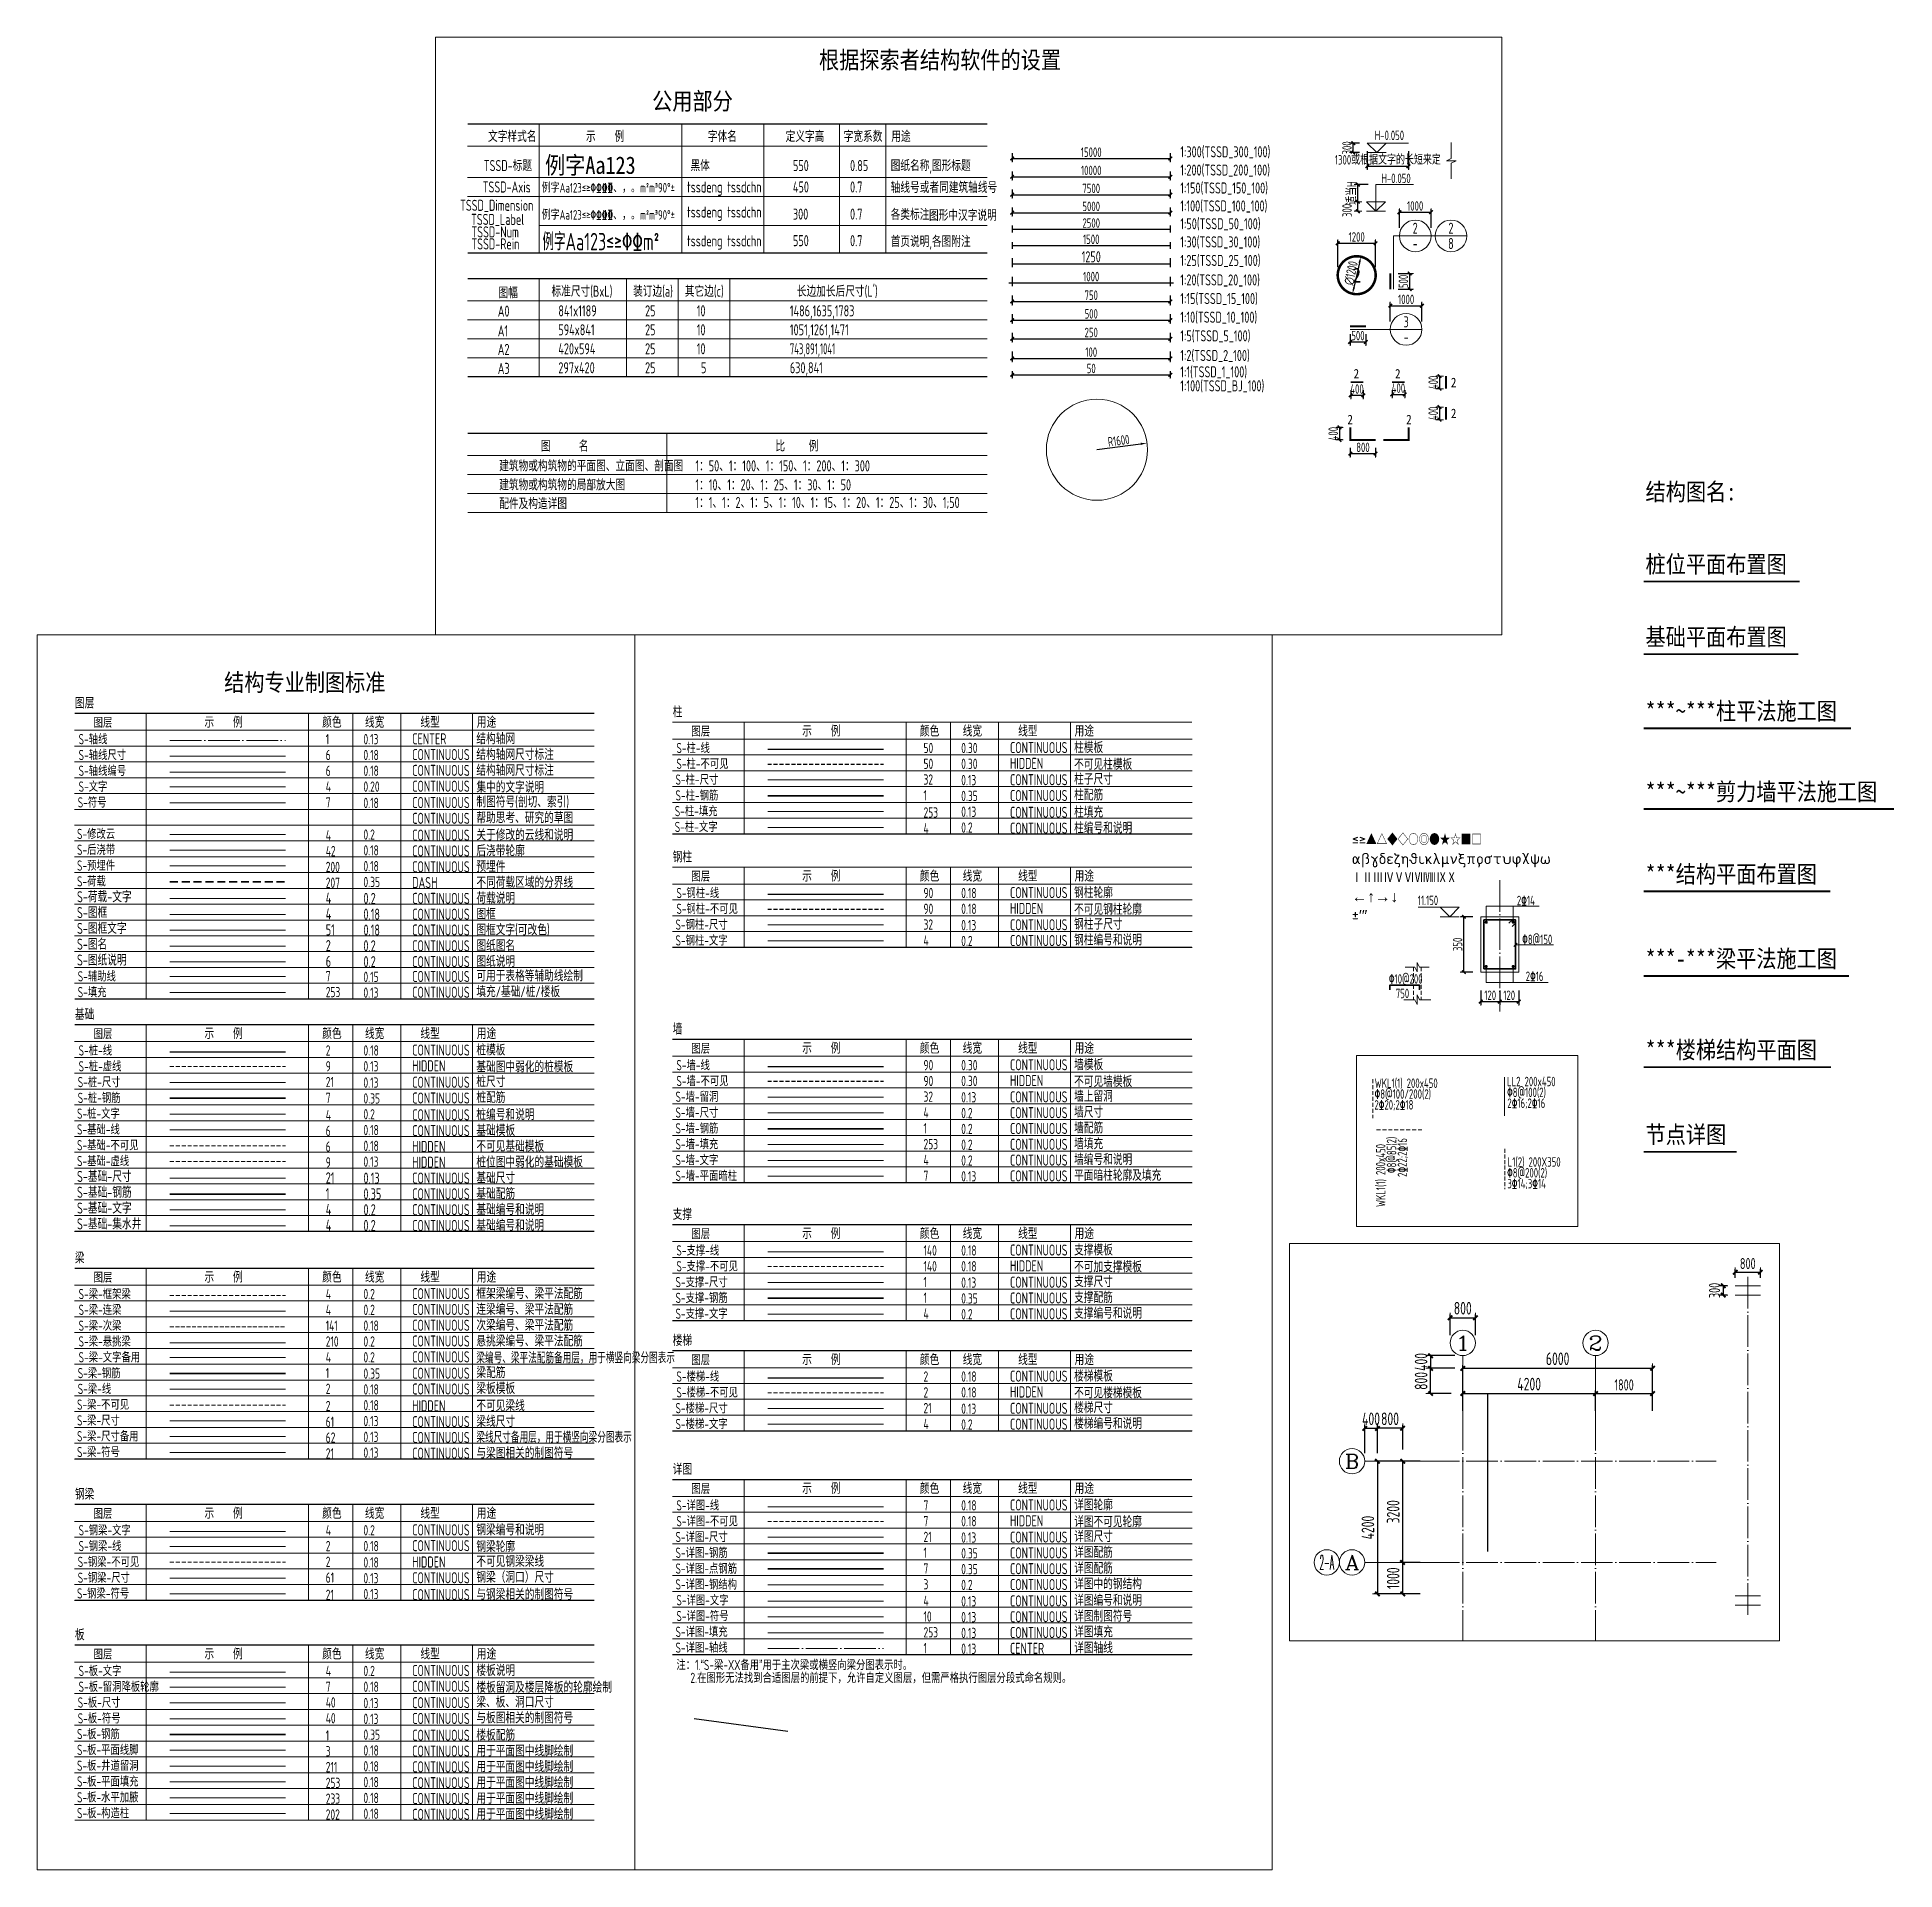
# Model space of a CAD drawing. Extents: x 56246 to 893198, y -950445 to -423535.
# Drawn here: x 56246 to 114982, y -556126 to -498169 of the extents above; entities that cross this region are included whole.
import ezdxf
from ezdxf.enums import TextEntityAlignment as Align

# ---------------------------------------------------------------- set-up
doc = ezdxf.new("R2010")
doc.units = 0
doc.header["$LTSCALE"] = 500
for name, pattern in [('CONTINOUS', [0]), ('DASH', [0.35, 0.25, -0.1]), ('DASHED', [0.75, 0.5, -0.25]), ('DOTE', [2.42, 2, -0.2, 0.02, -0.2]), ('HIDDEN', [0.375, 0.25, -0.125])]:
    doc.linetypes.add(name, pattern=pattern)
for name, color, linetype, lineweight in [('0S-修改云', 51, 'Continuous', 20), ('0S-后浇带', 42, 'Continuous', 18), ('0S-图名', 2, 'Continuous', 20), ('0S-图框', 4, 'Continuous', 18), ('0S-图框文字', 51, 'Continuous', 18), ('0S-图纸说明', 6, 'Continuous', 20), ('0S-基础-不可见', 6, 'HIDDEN', 18), ('0S-基础-尺寸', 21, 'Continuous', 13), ('0S-基础-文字', 4, 'Continuous', 20), ('0S-基础-线', 6, 'Continuous', 18), ('0S-基础-虚线', 9, 'HIDDEN', 13), ('0S-基础-钢筋', 1, 'Continuous', 35), ('0S-基础-集水井', 7, 'Continuous', 18), ('0S-填充', 253, 'Continuous', 13), ('0S-墙-不可见', 30, 'HIDDEN', 30), ('0S-墙-填充', 254, 'Continuous', 13), ('0S-墙-尺寸', 30, 'Continuous', 13), ('0S-墙-平面暗柱', 7, 'Continuous', 18), ('0S-墙-文字', 4, 'Continuous', 20), ('0S-墙-留洞', 210, 'Continuous', 18), ('0S-墙-线', 30, 'Continuous', 30), ('0S-墙-钢筋', 1, 'Continuous', 35), ('0S-支撑-不可见', 140, 'HIDDEN', 20), ('0S-支撑-尺寸', 21, 'Continuous', 13), ('0S-支撑-文字', 4, 'Continuous', 20), ('0S-支撑-线', 140, 'Continuous', 20), ('0S-支撑-钢筋', 1, 'Continuous', 35), ('0S-文字', 4, 'Continuous', 20), ('0S-板-井道留洞', 211, 'Continuous', 18), ('0S-板-尺寸', 21, 'Continuous', 13), ('0S-板-平面填充', 253, 'Continuous', 13), ('0S-板-平面线脚', 3, 'Continuous', 18), ('0S-板-文字', 4, 'Continuous', 20), ('0S-板-构造柱', 202, 'Continuous', 18), ('0S-板-水平加腋', 233, 'Continuous', 18), ('0S-板-留洞降板轮廓', 7, 'Continuous', 18), ('0S-板-符号', 40, 'Continuous', 13), ('0S-板-钢筋', 1, 'Continuous', 35), ('0S-柱-不可见', 50, 'HIDDEN', 30), ('0S-柱-填充', 253, 'Continuous', 13), ('0S-柱-尺寸', 32, 'Continuous', 13), ('0S-柱-文字', 4, 'Continuous', 20), ('0S-柱-线', 50, 'Continuous', 30), ('0S-柱-钢筋', 1, 'Continuous', 35), ('0S-桩-文字', 4, 'Continuous', 20), ('0S-桩-线', 2, 'Continuous', 30), ('0S-桩-虚线', 9, 'HIDDEN', 13), ('0S-桩-钢筋', 7, 'Continuous', 35), ('0S-梁-不可见', 4, 'HIDDEN', 18), ('0S-梁-尺寸', 61, 'Continuous', 13), ('0S-梁-尺寸备用', 62, 'Continuous', 13), ('0S-梁-悬挑梁', 210, 'Continuous', 20), ('0S-梁-文字备用', 2, 'Continuous', 20), ('0S-梁-框架梁', 4, 'HIDDEN', 18), ('0S-梁-次梁', 141, 'DASH', 18), ('0S-梁-符号', 21, 'Continuous', 13), ('0S-梁-线', 5, 'Continuous', 18), ('0S-梁-连梁', 7, 'Continuous', 20), ('0S-梁-钢筋', 1, 'Continuous', 35), ('0S-楼梯-不可见', 2, 'HIDDEN', 18), ('0S-楼梯-尺寸', 21, 'Continuous', 13), ('0S-楼梯-文字', 4, 'Continuous', 20), ('0S-楼梯-线', 2, 'Continuous', 30), ('0S-符号', 7, 'Continuous', 13), ('0S-荷载', 207, 'DASHED', 35), ('0S-荷载-文字', 4, 'Continuous', 20), ('0S-详图-不可见', 7, 'HIDDEN', 18), ('0S-详图-填充', 253, 'Continuous', 9), ('0S-详图-尺寸', 21, 'Continuous', 13), ('0S-详图-文字', 4, 'Continuous', 20), ('0S-详图-点钢筋', 7, 'CONTINOUS', 35), ('0S-详图-符号', 120, 'Continuous', 13), ('0S-详图-线', 6, 'Continuous', 18), ('0S-详图-轴线', 1, 'DOTE', 13), ('0S-详图-钢筋', 1, 'Continuous', 35), ('0S-详图-钢结构', 3, 'Continuous', 18), ('0S-轴线', 1, 'DOTE', 13), ('0S-轴线尺寸', 6, 'CONTINOUS', 18), ('0S-轴线编号', 6, 'CONTINOUS', 18), ('0S-辅助线', 230, 'CONTINOUS', 15), ('0S-钢柱-不可见', 90, 'HIDDEN', 25), ('0S-钢柱-尺寸', 32, 'Continuous', 13), ('0S-钢柱-文字', 4, 'Continuous', 20), ('0S-钢柱-线', 90, 'Continuous', 25), ('0S-钢梁-不可见', 3, 'HIDDEN', 18), ('0S-钢梁-尺寸', 61, 'Continuous', 13), ('0S-钢梁-文字', 4, 'Continuous', 20), ('0S-钢梁-符号', 21, 'Continuous', 13), ('0S-钢梁-线', 3, 'Continuous', 18), ('0S-预埋件', 200, 'Continuous', 18)]:
    doc.layers.add(name, color=color, linetype=linetype, lineweight=lineweight)
doc.layers.add('1', color=7, linetype='Continuous')
doc.layers.add('AXIS_TEXT', color=7, linetype='Continuous')
doc.styles.add('_TCH_AXIS', font='COMPLEX', dxfattribs={"bigfont": 'GBCBIG'})
doc.styles.add('COMPLEX', font='COMPLEX')
doc.styles.add('TSSD-Num', font='tssdeng.shx', dxfattribs={"width": 0.7, "bigfont": 'tssdchn.shx'})
doc.styles.add('TSSD-Rein', font='tssdeng.shx', dxfattribs={"width": 0.7, "bigfont": 'tssdchn.shx'})
doc.styles.add('tssd-标题', font='simhei.ttf', dxfattribs={"width": 0.85})
doc.styles.add('TSSD_DIMENSION', font='tssdeng.shx', dxfattribs={"width": 0.7, "bigfont": 'Hztxt.shx'})
doc.dimstyles.new('D100R', dxfattribs={"dimtxt": 300, "dimasz": 200, "dimexe": 200, "dimexo": 200, "dimgap": 30, "dimtad": 1, "dimrnd": 1, "dimdsep": 46, "dimtxsty": 'TSSD_DIMENSION', "dimcen": 200, "dimadec": 0, "dimazin": 0, "dimtfac": 1, "dimtofl": 0, "dimtmove": 2, "dimatfit": 3, "dimfxl": 1, "dimtolj": 1, "dimarcsym": 0})
doc.dimstyles.new('TSSD_100_100$0', dxfattribs={"dimtxt": 300, "dimasz": 0.8, "dimexe": 100, "dimexo": 250, "dimgap": 50, "dimtad": 1, "dimrnd": 1, "dimdsep": 46, "dimtxsty": 'TSSD_DIMENSION', "dimblk1": 'DIMDOT', "dimblk2": 'DIMDOT', "dimsah": 1, "dimcen": 200, "dimdle": 100, "dimclrt": 7, "dimadec": 0, "dimazin": 0, "dimtfac": 1, "dimtix": 1, "dimtmove": 2, "dimatfit": 3, "dimldrblk": 'DIMDOT', "dimfxl": 1, "dimtolj": 1, "dimarcsym": 0})
doc.dimstyles.new('TSSD_10_100', dxfattribs={"dimtxt": 300, "dimasz": 0.8, "dimexe": 100, "dimexo": 250, "dimgap": 30, "dimtad": 1, "dimlfac": 0.1, "dimrnd": 1, "dimdsep": 46, "dimtxsty": 'TSSD_DIMENSION', "dimblk1": 'DIMDOT', "dimblk2": 'DIMDOT', "dimsah": 1, "dimcen": 200, "dimdle": 100, "dimclrt": 7, "dimadec": 0, "dimazin": 0, "dimtfac": 1, "dimtofl": 0, "dimtmove": 2, "dimatfit": 3, "dimldrblk": 'DIMDOT', "dimfxl": 1, "dimtolj": 1, "dimarcsym": 0})
doc.dimstyles.new('TSSD_150_100', dxfattribs={"dimtxt": 300, "dimasz": 0.8, "dimexe": 100, "dimexo": 250, "dimgap": 50, "dimtad": 1, "dimlfac": 1.5, "dimrnd": 1, "dimdsep": 46, "dimtxsty": 'TSSD_DIMENSION', "dimblk1": 'DIMDOT', "dimblk2": 'DIMDOT', "dimsah": 1, "dimcen": 200, "dimdle": 100, "dimclrt": 7, "dimadec": 0, "dimazin": 0, "dimtfac": 1, "dimtix": 1, "dimtmove": 2, "dimatfit": 3, "dimldrblk": 'DIMDOT', "dimfxl": 1, "dimtolj": 1, "dimarcsym": 0})
doc.dimstyles.new('TSSD_15_100', dxfattribs={"dimtxt": 300, "dimasz": 0.8, "dimexe": 100, "dimexo": 250, "dimgap": 30, "dimtad": 1, "dimlfac": 0.15, "dimrnd": 1, "dimdsep": 46, "dimtxsty": 'TSSD_DIMENSION', "dimblk1": 'DIMDOT', "dimblk2": 'DIMDOT', "dimsah": 1, "dimcen": 200, "dimdle": 100, "dimclrt": 7, "dimadec": 0, "dimazin": 0, "dimtfac": 1, "dimtofl": 0, "dimtmove": 2, "dimatfit": 3, "dimldrblk": 'DIMDOT', "dimfxl": 1, "dimtolj": 1, "dimarcsym": 0})
doc.dimstyles.new('TSSD_1_100', dxfattribs={"dimtxt": 300, "dimasz": 0.8, "dimexe": 100, "dimexo": 250, "dimgap": 30, "dimtad": 1, "dimlfac": 0.01, "dimrnd": 1, "dimdsep": 46, "dimtxsty": 'TSSD_DIMENSION', "dimblk1": 'DIMDOT', "dimblk2": 'DIMDOT', "dimsah": 1, "dimcen": 200, "dimdle": 100, "dimclrt": 7, "dimadec": 0, "dimazin": 0, "dimtfac": 1, "dimtofl": 0, "dimtmove": 2, "dimatfit": 3, "dimldrblk": 'DIMDOT', "dimfxl": 1, "dimtolj": 1, "dimarcsym": 0})
doc.dimstyles.new('TSSD_200_100', dxfattribs={"dimtxt": 300, "dimasz": 0.8, "dimexe": 100, "dimexo": 250, "dimgap": 30, "dimtad": 1, "dimlfac": 2, "dimrnd": 1, "dimdsep": 46, "dimtxsty": 'TSSD_DIMENSION', "dimblk1": 'DIMDOT', "dimblk2": 'DIMDOT', "dimsah": 1, "dimcen": 200, "dimdle": 100, "dimclrt": 7, "dimadec": 0, "dimazin": 0, "dimtfac": 1, "dimtofl": 0, "dimtmove": 2, "dimatfit": 3, "dimldrblk": 'DIMDOT', "dimfxl": 1, "dimtolj": 1, "dimarcsym": 0})
doc.dimstyles.new('TSSD_20_100', dxfattribs={"dimtxt": 300, "dimasz": 100, "dimexe": 100, "dimexo": 250, "dimgap": 30, "dimtad": 1, "dimlfac": 0.2, "dimrnd": 1, "dimdsep": 46, "dimtxsty": 'TSSD_DIMENSION', "dimblk": 'ARCHTICK', "dimcen": 200, "dimdle": 100, "dimclrt": 7, "dimadec": 0, "dimazin": 0, "dimtfac": 1, "dimtofl": 0, "dimtmove": 2, "dimatfit": 3, "dimldrblk": 'ARCHTICK', "dimfxl": 1, "dimtolj": 1, "dimarcsym": 0})
doc.dimstyles.new('TSSD_25_100', dxfattribs={"dimtxt": 350, "dimasz": 100, "dimexe": 100, "dimexo": 250, "dimgap": 100, "dimtad": 1, "dimdec": 0, "dimlfac": 0.25, "dimzin": 0, "dimdsep": 46, "dimtxsty": 'TSSD_DIMENSION', "dimblk": '_tsdbk', "dimcen": 0, "dimdle": 100, "dimclrt": 7, "dimadec": 0, "dimazin": 0, "dimtfac": 1, "dimtdec": 0, "dimtix": 1, "dimtmove": 2, "dimatfit": 3, "dimfxl": 1, "dimtolj": 1, "dimtzin": 0, "dimarcsym": 0})
doc.dimstyles.new('TSSD_2_100', dxfattribs={"dimtxt": 300, "dimasz": 0.8, "dimexe": 100, "dimexo": 250, "dimgap": 30, "dimtad": 1, "dimlfac": 0.02, "dimrnd": 1, "dimdsep": 46, "dimtxsty": 'TSSD_DIMENSION', "dimblk1": 'DIMDOT', "dimblk2": 'DIMDOT', "dimsah": 1, "dimcen": 200, "dimdle": 100, "dimclrt": 7, "dimadec": 0, "dimazin": 0, "dimtfac": 1, "dimtofl": 0, "dimtmove": 2, "dimatfit": 3, "dimldrblk": 'DIMDOT', "dimfxl": 1, "dimtolj": 1, "dimarcsym": 0})
doc.dimstyles.new('TSSD_300_100', dxfattribs={"dimtxt": 300, "dimasz": 0.8, "dimexe": 100, "dimexo": 250, "dimgap": 30, "dimtad": 1, "dimlfac": 3, "dimrnd": 1, "dimdsep": 46, "dimtxsty": 'TSSD_DIMENSION', "dimblk1": 'DIMDOT', "dimblk2": 'DIMDOT', "dimsah": 1, "dimcen": 200, "dimdle": 100, "dimclrt": 7, "dimadec": 0, "dimazin": 0, "dimtfac": 1, "dimtofl": 0, "dimtmove": 2, "dimatfit": 3, "dimldrblk": 'DIMDOT', "dimfxl": 1, "dimtolj": 1, "dimarcsym": 0})
doc.dimstyles.new('TSSD_30_100', dxfattribs={"dimtxt": 300, "dimasz": 100, "dimexe": 100, "dimexo": 250, "dimgap": 100, "dimtad": 1, "dimdec": 0, "dimlfac": 0.3, "dimzin": 0, "dimdsep": 46, "dimtxsty": 'TSSD_DIMENSION', "dimblk": '_tsdbk', "dimcen": 0, "dimdle": 100, "dimclrt": 7, "dimadec": 0, "dimazin": 0, "dimtfac": 1, "dimtdec": 0, "dimtix": 1, "dimtmove": 2, "dimatfit": 3, "dimldrblk": '_tsdbk', "dimfxl": 1, "dimtolj": 1, "dimtzin": 0, "dimarcsym": 0})
doc.dimstyles.new('TSSD_50_100', dxfattribs={"dimtxt": 300, "dimasz": 100, "dimexe": 100, "dimexo": 250, "dimgap": 100, "dimtad": 1, "dimdec": 0, "dimlfac": 0.5, "dimzin": 0, "dimdsep": 46, "dimtxsty": 'TSSD_DIMENSION', "dimblk": '_tsdbk', "dimcen": 0, "dimdle": 100, "dimclrt": 7, "dimadec": 0, "dimazin": 0, "dimtfac": 1, "dimtdec": 0, "dimtix": 1, "dimtmove": 2, "dimatfit": 3, "dimfxl": 1, "dimtolj": 1, "dimtzin": 0, "dimarcsym": 0})
doc.dimstyles.new('TSSD_5_100', dxfattribs={"dimtxt": 300, "dimasz": 0.8, "dimexe": 100, "dimexo": 250, "dimgap": 30, "dimtad": 1, "dimlfac": 0.05, "dimrnd": 1, "dimdsep": 46, "dimtxsty": 'TSSD_DIMENSION', "dimblk1": 'DIMDOT', "dimblk2": 'DIMDOT', "dimsah": 1, "dimcen": 200, "dimdle": 100, "dimclrt": 7, "dimadec": 0, "dimazin": 0, "dimtfac": 1, "dimtofl": 0, "dimtmove": 2, "dimatfit": 3, "dimldrblk": 'DIMDOT', "dimfxl": 1, "dimtolj": 1, "dimarcsym": 0})

msp = doc.modelspace()

# ---------------------------------------------------------------- texts
at = {"layer": '0S-修改云', "style": 'TSSD-Num', "width": 0.7}
for s, p in [('S-修改云', (57505.5633, -523528.5488)), ('4', (65370.3309, -523571.5323)), ('0.2', (66562.3996, -523548.3106))]:
    msp.add_text(s, height=325, dxfattribs=at).set_placement(p)
at = {"layer": '0S-后浇带', "style": 'TSSD-Num', "width": 0.7}
for s, p in [('S-后浇带', (57505.5633, -524028.5488)), ('42', (65370.3309, -524071.5323)), ('0.18', (66562.3996, -524048.3106))]:
    msp.add_text(s, height=325, dxfattribs=at).set_placement(p)
at = {"layer": '0S-图名', "linetype": 'CONTINOUS', "ltscale": 3000, "style": 'tssd-标题', "width": 0.85}
for s, p in [('结构图名:', (107099.2241, -512820.1773, -20)), ('桩位平面布置图', (107099.2241, -515111.8916, -20)), ('基础平面布置图', (107099.2241, -517409.3685, -20)), ('***~***柱平法施工图', (107099.2241, -519754.5435, -20)), ('***~***剪力墙平法施工图', (107099.2241, -522306.378, -20)), ('***结构平面布置图', (107099.2241, -524911.1711, -20)), ('***-***梁平法施工图', (107099.2241, -527585.9128, -20)), ('***楼梯结构平面图', (107099.2241, -530468.7798, -20)), ('节点详图', (107099.2241, -533146.4085, -20))]:
    msp.add_text(s, height=550, dxfattribs=at).set_placement(p)
at = {"layer": '0S-图名', "style": 'TSSD-Num', "width": 0.7}
for s, p in [('S-图名', (57505.5633, -527028.5488)), ('2', (65370.3309, -527071.5323)), ('0.2', (66562.3996, -527079.6016))]:
    msp.add_text(s, height=350, dxfattribs=at).set_placement(p)
at = {"layer": '0S-图框', "style": 'TSSD-Num', "width": 0.7}
for s, p in [('S-图框', (57505.5633, -526028.5488)), ('4', (65370.3309, -526071.5323)), ('0.18', (66562.3996, -526079.6016))]:
    msp.add_text(s, height=350, dxfattribs=at).set_placement(p)
at = {"layer": '0S-图框文字', "style": 'TSSD-Num', "width": 0.7}
for s, p in [('S-图框文字', (57505.5633, -526528.5488)), ('51', (65370.3309, -526571.5323)), ('0.18', (66562.3996, -526579.6016))]:
    msp.add_text(s, height=350, dxfattribs=at).set_placement(p)
at = {"layer": '0S-图纸说明', "style": 'TSSD-Num', "width": 0.7}
for s, p in [('S-图纸说明', (57505.5633, -527528.5488)), ('6', (65370.3309, -527571.5323)), ('0.2', (66562.3996, -527579.6016))]:
    msp.add_text(s, height=350, dxfattribs=at).set_placement(p)
at = {"layer": '0S-基础-不可见', "style": 'TSSD-Num', "width": 0.7}
for s, p in [('S-基础-不可见', (57505.5633, -533373.2747)), ('6', (65370.3309, -533416.2581)), ('0.18', (66562.3996, -533393.0364))]:
    msp.add_text(s, height=325, dxfattribs=at).set_placement(p)
at = {"layer": '0S-基础-尺寸', "style": 'TSSD-Num', "width": 0.7}
for s, height, p in [('S-桩-尺寸', 325, (57529.0451, -531376.4435)), ('21', 325, (65370.3309, -531373.2747)), ('0.13', 325, (66562.3996, -531393.0364)), ('S-基础-尺寸', 350, (57505.5633, -534373.2747)), ('21', 350, (65370.3309, -534416.2581)), ('0.13', 350, (66562.3996, -534424.3274))]:
    msp.add_text(s, height=height, dxfattribs=at).set_placement(p)
at = {"layer": '0S-基础-文字', "style": 'TSSD-Num', "width": 0.7}
for s, p in [('S-基础-文字', (57505.5633, -535373.2747)), ('4', (65370.3309, -535416.2581)), ('0.2', (66562.3996, -535424.3274))]:
    msp.add_text(s, height=350, dxfattribs=at).set_placement(p)
at = {"layer": '0S-基础-线', "style": 'TSSD-Num', "width": 0.7}
for s, p in [('S-基础-线', (57505.5633, -532873.2747)), ('6', (65370.3309, -532916.2581)), ('0.18', (66562.3996, -532893.0364))]:
    msp.add_text(s, height=325, dxfattribs=at).set_placement(p)
at = {"layer": '0S-基础-虚线', "style": 'TSSD-Num', "width": 0.7}
for s, p in [('S-基础-虚线', (57505.5633, -533873.2747)), ('9', (65370.3309, -533916.2581)), ('0.13', (66562.3996, -533893.0364))]:
    msp.add_text(s, height=325, dxfattribs=at).set_placement(p)
at = {"layer": '0S-基础-钢筋', "style": 'TSSD-Num', "width": 0.7}
for s, p in [('S-基础-钢筋', (57505.5633, -534873.2747)), ('1', (65370.3309, -534916.2581)), ('0.35', (66562.3996, -534924.3274))]:
    msp.add_text(s, height=350, dxfattribs=at).set_placement(p)
at = {"layer": '0S-基础-集水井', "style": 'TSSD-Num', "width": 0.7}
for s, p in [('S-基础-集水井', (57505.5633, -535873.2747)), ('4', (65370.3309, -535916.2581)), ('0.2', (66562.3996, -535924.3274))]:
    msp.add_text(s, height=350, dxfattribs=at).set_placement(p)
at = {"layer": '0S-填充', "style": 'TSSD-Num', "width": 0.7}
for s, p in [('S-填充', (57529.0451, -528531.7176)), ('253', (65370.3309, -528528.5488)), ('0.13', (66562.3996, -528548.3106))]:
    msp.add_text(s, height=325, dxfattribs=at).set_placement(p)
at = {"layer": '0S-墙-不可见', "style": 'TSSD-Num', "width": 0.7}
for s, p in [('S-墙-不可见', (76456.8656, -531340.395)), ('90', (84270.331, -531340.395)), ('0.30', (85462.3996, -531340.395))]:
    msp.add_text(s, height=325, dxfattribs=at).set_placement(p)
at = {"layer": '0S-墙-填充', "style": 'TSSD-Num', "width": 0.7}
for s, p in [('S-墙-填充', (76429.0451, -533340.395)), ('253', (84270.331, -533337.2262)), ('0.2', (85462.3996, -533356.988))]:
    msp.add_text(s, height=325, dxfattribs=at).set_placement(p)
at = {"layer": '0S-墙-尺寸', "style": 'TSSD-Num', "width": 0.7}
for s, p in [('S-墙-尺寸', (76429.0451, -532340.395)), ('4', (84270.331, -532337.2262)), ('0.2', (85462.3996, -532356.988))]:
    msp.add_text(s, height=325, dxfattribs=at).set_placement(p)
at = {"layer": '0S-墙-平面暗柱', "style": 'TSSD-Num', "width": 0.7}
for s, p in [('S-墙-平面暗柱', (76429.0451, -534340.395)), ('7', (84270.331, -534337.2262)), ('0.13', (85462.3996, -534356.988))]:
    msp.add_text(s, height=325, dxfattribs=at).set_placement(p)
at = {"layer": '0S-墙-文字', "style": 'TSSD-Num', "width": 0.7}
for s, p in [('S-墙-文字', (76429.0451, -533840.395)), ('4', (84270.331, -533837.2262)), ('0.2', (85462.3996, -533856.988))]:
    msp.add_text(s, height=325, dxfattribs=at).set_placement(p)
at = {"layer": '0S-墙-留洞', "style": 'TSSD-Num', "width": 0.7}
for s, p in [('S-墙-留洞', (76429.0451, -531840.395)), ('32', (84270.331, -531837.2262)), ('0.13', (85462.3996, -531856.988))]:
    msp.add_text(s, height=325, dxfattribs=at).set_placement(p)
at = {"layer": '0S-墙-线', "style": 'TSSD-Num', "width": 0.7}
for s, p in [('S-墙-线', (76456.8656, -530840.395)), ('90', (84270.331, -530840.395)), ('0.30', (85462.3996, -530840.395))]:
    msp.add_text(s, height=325, dxfattribs=at).set_placement(p)
at = {"layer": '0S-墙-钢筋', "style": 'TSSD-Num', "width": 0.7}
for s, p in [('S-墙-钢筋', (76429.0451, -532840.395)), ('1', (84270.331, -532837.2262)), ('0.2', (85462.3996, -532856.988))]:
    msp.add_text(s, height=325, dxfattribs=at).set_placement(p)
at = {"layer": '0S-支撑-不可见', "style": 'TSSD-Num', "width": 0.7}
for s, p in [('S-支撑-不可见', (76456.8656, -537200.8249)), ('140', (84270.331, -537200.8249)), ('0.18', (85462.3996, -537200.8249))]:
    msp.add_text(s, height=325, dxfattribs=at).set_placement(p)
at = {"layer": '0S-支撑-尺寸', "style": 'TSSD-Num', "width": 0.7}
for s, p in [('S-支撑-尺寸', (76429.0451, -537700.8249)), ('1', (84270.331, -537697.6561)), ('0.13', (85462.3996, -537717.4179))]:
    msp.add_text(s, height=325, dxfattribs=at).set_placement(p)
at = {"layer": '0S-支撑-文字', "style": 'TSSD-Num', "width": 0.7}
for s, p in [('S-支撑-文字', (76429.0451, -538700.8249)), ('4', (84270.331, -538697.6561)), ('0.2', (85462.3996, -538717.4179))]:
    msp.add_text(s, height=325, dxfattribs=at).set_placement(p)
at = {"layer": '0S-支撑-线', "style": 'TSSD-Num', "width": 0.7}
for s, p in [('S-支撑-线', (76456.8656, -536700.8249)), ('140', (84270.331, -536700.8249)), ('0.18', (85462.3996, -536700.8249))]:
    msp.add_text(s, height=325, dxfattribs=at).set_placement(p)
at = {"layer": '0S-支撑-钢筋', "style": 'TSSD-Num', "width": 0.7}
for s, p in [('S-支撑-钢筋', (76429.0451, -538200.8249)), ('1', (84270.331, -538197.6561)), ('0.35', (85462.3996, -538217.4179))]:
    msp.add_text(s, height=325, dxfattribs=at).set_placement(p)
at = {"layer": '0S-文字'}
for s, height, style, width, p in [('根据探索者结构软件的设置', 550, 'tssd-标题', 0.85, (80965.7057, -499164.6988)), ('公用部分', 550, 'tssd-标题', 0.85, (75691.4741, -500467.1666)), ('文字样式名', 350, 'TSSD-Num', 0.7, (70502.3609, -501483.5491)), ('示    例', 350, 'TSSD-Num', 0.7, (73599.5695, -501483.5491)), ('字体名', 350, 'TSSD-Num', 0.7, (77450.9712, -501483.5491)), ('定义字高', 350, 'TSSD-Num', 0.7, (79910.8068, -501483.5491)), ('字宽系数', 350, 'TSSD-Num', 0.7, (81745.7874, -501483.5491)), ('用途', 350, 'TSSD-Num', 0.7, (83252.1671, -501483.5491)), ('1:300(TSSD_300_100)', 350, 'TSSD-Num', 0.7, (92388.7658, -501969.4017)), ('TSSD-标题', 350, 'TSSD-Rein', 0.7, (70367.3381, -502405.4514)), ('例字Aa123', 550, 'tssd-标题', 0.85, (72303.4534, -502492.2145)), ('黑体', 350, 'TSSD-Num', 0.7, (76901.9553, -502405.4514)), ('550', 350, 'TSSD-Num', 0.7, (80141.5966, -502405.4514)), ('0.85', 350, 'TSSD-Num', 0.7, (81947.0981, -502405.4514)), ('图纸名称,图形标题', 350, 'TSSD-Num', 0.7, (83231.6459, -502405.4514)), ('1:200(TSSD_200_100)', 350, 'TSSD-Num', 0.7, (92388.7658, -502546.1362)), ('TSSD-Axis', 350, 'TSSD-Rein', 0.7, (70332.5191, -503082.0796)), ('例字Aa123≤≥\x82\x83\x84\x85、，。m\x8c2\x8dm\x8c3\x8d90%%d%%p', 300, 'TSSD_DIMENSION', 0.7, (72198.8647, -503082.0795)), ('tssdeng tssdchn', 350, 'TSSD-Num', 0.7, (76792.3739, -503082.0796)), ('450', 350, 'TSSD-Num', 0.7, (80141.5966, -503082.0796)), ('0.7', 350, 'TSSD-Num', 0.7, (81947.0981, -503082.0796)), ('轴线号或者同建筑轴线号', 350, 'TSSD-Num', 0.7, (83231.6459, -503095.1688)), ('1:150(TSSD_150_100)', 350, 'TSSD-Num', 0.7, (92388.7658, -503114.0664)), ('TSSD_Dimension', 350, 'TSSD-Rein', 0.7, (69616.9279, -503661.5366)), ('1:100(TSSD_100_100)', 350, 'TSSD-Num', 0.7, (92388.7658, -503681.9967)), ('TSSD_Label', 350, 'TSSD-Rein', 0.7, (69963.8713, -504107.1115)), ('例字Aa123≤≥\x82\x83\x84\x85、，。m\x8c2\x8dm\x8c3\x8d90%%d%%p', 300, 'TSSD_DIMENSION', 0.7, (72198.8647, -503939.3656)), ('tssdeng tssdchn', 350, 'TSSD-Num', 0.7, (76792.3739, -503874.0313)), ('300', 350, 'TSSD-Num', 0.7, (80141.5966, -503939.3657)), ('0.7', 350, 'TSSD-Num', 0.7, (81947.0981, -503939.3657)), ('各类标注', 350, 'TSSD-Num', 0.7, (83231.6459, -503952.4548)), ('图形中汉字说明', 350, 'TSSD-Num', 0.7, (84443.8422, -503977.9763)), ('1:50(TSSD_50_100)', 350, 'TSSD-Num', 0.7, (92388.7658, -504244.838)), ('TSSD-Num', 350, 'TSSD-Rein', 0.7, (69975.0834, -504503.1572)), ('TSSD-Rein', 350, 'TSSD-Rein', 0.7, (69975.0834, -504882.7209)), ('例字Aa123≤≥\x82\x83m\x8c2', 550, 'TSSD-Rein', 0.7, (72222.429, -504909.2217)), ('tssdeng tssdchn', 350, 'TSSD-Num', 0.7, (76792.3739, -504784.7727)), ('550', 350, 'TSSD-Num', 0.7, (80141.5966, -504779.7012)), ('0.7', 350, 'TSSD-Num', 0.7, (81947.0981, -504779.7012)), ('首页说明,各图附注', 350, 'TSSD-Num', 0.7, (83231.6459, -504805.0091)), ('1:30(TSSD_30_100)', 350, 'TSSD-Num', 0.7, (92388.7658, -504819.3539)), ('1:25(TSSD_25_100)', 350, 'TSSD-Num', 0.7, (92388.7658, -505405.4389)), ('1:20(TSSD_20_100)', 350, 'TSSD-Num', 0.7, (92388.7658, -506021.6047)), ('图幅', 350, 'TSSD-Num', 0.7, (70830.1122, -506423.9535)), ('标准尺寸(BxL)', 350, 'TSSD-Num', 0.7, (72507.9728, -506380.168)), ('装订边(a)', 350, 'TSSD-Num', 0.7, (75087.9728, -506380.168)), ('其它边(c)', 350, 'TSSD-Num', 0.7, (76721.6652, -506380.168)), ("长边加长后尺寸(L')", 350, 'TSSD-Num', 0.7, (80264.3977, -506380.168)), ('1:15(TSSD_15_100)', 350, 'TSSD-Num', 0.7, (92388.7658, -506610.9139)), ('A0', 350, 'TSSD-Num', 0.7, (70809.9606, -507007.5161)), ('841x1189', 350, 'TSSD-Num', 0.7, (72724.9606, -506998.4603)), ('25', 350, 'TSSD-Num', 0.7, (75466.9606, -506998.4603)), ('10', 350, 'TSSD-Num', 0.7, (77100.653, -506998.4603)), ('1486,1635,1783', 350, 'TSSD-Num', 0.7, (80044.5557, -506998.4603)), ('1:10(TSSD_10_100)', 350, 'TSSD-Num', 0.7, (92388.7658, -507200.2231)), ('A1', 350, 'TSSD-Num', 0.7, (70809.9606, -507634.0605)), ('594x841', 350, 'TSSD-Num', 0.7, (72724.9606, -507598.4603)), ('25', 350, 'TSSD-Num', 0.7, (75466.9606, -507598.4603)), ('10', 350, 'TSSD-Num', 0.7, (77100.653, -507598.4603)), ('1051,1261,1471', 350, 'TSSD-Num', 0.7, (80044.5557, -507598.4603)), ('1:5(TSSD_5_100)', 350, 'TSSD-Num', 0.7, (92388.7658, -507789.5323)), ('A2', 350, 'TSSD-Num', 0.7, (70809.9606, -508219.3578)), ('420x594', 350, 'TSSD-Num', 0.7, (72724.9606, -508198.4603)), ('25', 350, 'TSSD-Num', 0.7, (75466.9606, -508198.4603)), ('10', 350, 'TSSD-Num', 0.7, (77100.653, -508198.4603)), ('743,891,1041', 350, 'TSSD-Num', 0.59, (80044.5557, -508198.4603)), ('1:2(TSSD_2_100)', 350, 'TSSD-Num', 0.7, (92388.7658, -508411.0139)), ('A3', 350, 'TSSD-Num', 0.7, (70809.9606, -508819.2213)), ('297x420', 350, 'TSSD-Num', 0.7, (72724.9606, -508798.4603)), ('25', 350, 'TSSD-Num', 0.7, (75466.9606, -508798.4603)), ('5', 350, 'TSSD-Num', 0.7, (77234.653, -508798.4603)), ('630,841', 350, 'TSSD-Num', 0.7, (80044.5557, -508798.4603)), ('1:1(TSSD_1_100)', 350, 'TSSD-Num', 0.7, (92388.7658, -508928.5738)), ('1:100(TSSD_BJ_100)', 350, 'TSSD-Num', 0.7, (92388.7658, -509371.1627)), ('图      名', 350, 'TSSD-Num', 0.7, (72172.3002, -511273.217)), ('比     例', 350, 'TSSD-Num', 0.7, (79588.2925, -511273.217)), ('建筑物或构筑物的平面图、立面图、剖面图', 350, 'TSSD-Num', 0.7, (70854.8883, -511900.8106)), ('1：50、1：100、1：150、1：200、1：300', 350, 'TSSD-Num', 0.7, (77056.978, -511900.8106)), ('建筑物或构筑物的局部放大图', 350, 'TSSD-Num', 0.7, (70854.8883, -512500.8106)), ('1：10、1：20、1：25、1：30、1：50', 350, 'TSSD-Num', 0.7, (77056.978, -512500.8106)), ('配件及构造详图', 350, 'TSSD-Num', 0.7, (70854.8883, -513094.4264)), ('1：1、1：2、1：5、1：10、1：15、1：20、1：25、1：30、1;50', 350, 'TSSD-Num', 0.7, (77056.978, -513059.6744)), ('结构专业制图标准', 550, 'tssd-标题', 0.85, (62157.543, -518847.8526)), ('图层', 350, 'TSSD-Num', 0.7, (57440.1153, -519401.9414)), ('图层', 325, 'TSSD-Num', 0.7, (58030.5787, -520008.108)), ('示    例', 350, 'TSSD-Num', 0.7, (61536.0473, -520008.108)), ('颜色', 350, 'TSSD-Num', 0.7, (65258.2088, -520008.108)), ('线宽', 350, 'TSSD-Num', 0.7, (66610.1133, -520008.108)), ('线型', 350, 'TSSD-Num', 0.7, (68362.6951, -520008.108)), ('用途', 350, 'TSSD-Num', 0.7, (70146.6841, -520008.108)), ('柱', 350, 'TSSD-Num', 0.7, (76340.1154, -519680.8208)), ('CENTER', 350, 'TSSD-Num', 0.7, (68103.3541, -520531.7176)), ('结构轴网', 350, 'TSSD-Num', 0.7, (70132.3578, -520528.5488)), ('图层', 325, 'TSSD-Num', 0.7, (76930.5788, -520286.9874)), ('示    例', 350, 'TSSD-Num', 0.7, (80436.0474, -520286.9874)), ('颜色', 350, 'TSSD-Num', 0.7, (84158.2088, -520286.9874)), ('线宽', 350, 'TSSD-Num', 0.7, (85510.1133, -520286.9874)), ('线型', 350, 'TSSD-Num', 0.7, (87262.6951, -520286.9874)), ('用途', 350, 'TSSD-Num', 0.7, (89046.6841, -520286.9874)), ('CONTINUOUS', 350, 'TSSD-Num', 0.7, (68103.3541, -521031.7176)), ('结构轴网尺寸标注', 350, 'TSSD-Num', 0.7, (70132.3578, -521028.5488)), ('CONTINUOUS', 350, 'TSSD-Num', 0.7, (87003.3542, -520810.597)), ('HIDDEN', 350, 'TSSD-Num', 0.7, (87003.3542, -521310.597)), ('柱模板', 350, 'TSSD-Num', 0.7, (89032.3579, -520807.4283)), ('不可见柱模板', 350, 'TSSD-Num', 0.7, (89032.3579, -521338.7192)), ('CONTINUOUS', 350, 'TSSD-Num', 0.7, (68103.3541, -521531.7176)), ('结构轴网尺寸标注', 350, 'TSSD-Num', 0.7, (70132.3578, -521528.5488)), ('CONTINUOUS', 350, 'TSSD-Num', 0.7, (87003.3542, -521827.19)), ('柱子尺寸', 350, 'TSSD-Num', 0.7, (89032.3579, -521807.4283)), ('S-文字', 325, 'TSSD-Num', 0.7, (57556.8656, -522031.7176)), ('4', 325, 'TSSD-Num', 0.7, (65370.3309, -522031.7176)), ('0.20', 325, 'TSSD-Num', 0.7, (66562.3996, -522031.7176)), ('CONTINUOUS', 350, 'TSSD-Num', 0.7, (68103.3541, -522031.7176)), ('集中的文字说明', 350, 'TSSD-Num', 0.7, (70132.3578, -522059.8398)), ('制图符号(剖切、索引)', 350, 'TSSD-Num', 0.7, (70132.3578, -522528.5488)), ('CONTINUOUS', 350, 'TSSD-Num', 0.7, (87003.3542, -522327.19)), ('柱配筋', 350, 'TSSD-Num', 0.7, (89032.3579, -522307.4283)), ('CONTINUOUS', 350, 'TSSD-Num', 0.7, (68103.3541, -522548.3106)), ('CONTINUOUS', 350, 'TSSD-Num', 0.7, (68103.3541, -523048.3106)), ('帮助思考、研究的草图', 350, 'TSSD-Num', 0.7, (70132.3578, -523028.5488)), ('CONTINUOUS', 350, 'TSSD-Num', 0.7, (87003.3542, -522858.481)), ('柱填充', 350, 'TSSD-Num', 0.7, (89032.3579, -522850.4117)), ('CONTINUOUS', 350, 'TSSD-Num', 0.7, (68103.3541, -523579.6016)), ('关于修改的云线和说明', 350, 'TSSD-Num', 0.7, (70132.3578, -523571.5323)), ('CONTINUOUS', 350, 'TSSD-Num', 0.7, (87003.3542, -523358.481)), ('柱编号和说明', 350, 'TSSD-Num', 0.7, (89032.3579, -523350.4117)), ('CONTINUOUS', 350, 'TSSD-Num', 0.7, (68103.3541, -524079.6016)), ('后浇带轮廓', 350, 'TSSD-Num', 0.7, (70132.3578, -524071.5323)), ('钢柱', 350, 'TSSD-Num', 0.7, (76340.1154, -524266.7931)), ('CONTINUOUS', 350, 'TSSD-Num', 0.7, (68103.3541, -524579.6016)), ('预埋件', 350, 'TSSD-Num', 0.7, (70132.3578, -524571.5323)), ('示    例', 350, 'TSSD-Num', 0.7, (80436.0474, -524872.9596)), ('颜色', 350, 'TSSD-Num', 0.7, (84158.2088, -524872.9596)), ('线宽', 350, 'TSSD-Num', 0.7, (85510.1133, -524872.9596)), ('线型', 350, 'TSSD-Num', 0.7, (87262.6951, -524872.9596)), ('用途', 350, 'TSSD-Num', 0.7, (89046.6841, -524872.9596)), ('DASH', 350, 'TSSD-Num', 0.7, (68103.3541, -525079.6016)), ('不同荷载区域的分界线', 350, 'TSSD-Num', 0.7, (70132.3578, -525071.5323)), ('图层', 325, 'TSSD-Num', 0.7, (76930.5788, -524872.9596)), ('CONTINUOUS', 350, 'TSSD-Num', 0.7, (87003.3542, -525396.5693)), ('钢柱轮廓', 350, 'TSSD-Num', 0.7, (89032.3579, -525393.4005)), ('CONTINUOUS', 350, 'TSSD-Num', 0.7, (68103.3541, -525579.6016)), ('荷载说明', 350, 'TSSD-Num', 0.7, (70132.3578, -525571.5323)), ('图框', 350, 'TSSD-Num', 0.7, (70132.3578, -526071.5323)), ('HIDDEN', 350, 'TSSD-Num', 0.7, (87003.3542, -525896.5693)), ('不可见钢柱轮廓', 350, 'TSSD-Num', 0.7, (89032.3579, -525924.6915)), ('CONTINUOUS', 350, 'TSSD-Num', 0.7, (68103.3541, -526079.6016)), ('CONTINUOUS', 350, 'TSSD-Num', 0.7, (68103.3541, -526579.6016)), ('图框文字(可改色)', 350, 'TSSD-Num', 0.7, (70132.3578, -526571.5323)), ('CONTINUOUS', 350, 'TSSD-Num', 0.7, (87003.3542, -526413.1623)), ('钢柱子尺寸', 350, 'TSSD-Num', 0.7, (89032.3579, -526393.4005)), ('CONTINUOUS', 350, 'TSSD-Num', 0.7, (68103.3541, -527079.6016)), ('图纸图名', 350, 'TSSD-Num', 0.7, (70132.3578, -527071.5323)), ('CONTINUOUS', 350, 'TSSD-Num', 0.7, (87003.3542, -526913.1623)), ('钢柱编号和说明', 350, 'TSSD-Num', 0.7, (89032.3579, -526893.4005)), ('CONTINUOUS', 350, 'TSSD-Num', 0.7, (68103.3541, -527579.6016)), ('图纸说明', 350, 'TSSD-Num', 0.7, (70132.3578, -527571.5323)), ('CONTINUOUS', 350, 'TSSD-Num', 0.7, (68103.3541, -528048.3106)), ('可用于表格等辅助线绘制', 350, 'TSSD-Num', 0.7, (70132.3578, -528028.5488)), ('CONTINUOUS', 350, 'TSSD-Num', 0.7, (68103.3541, -528548.3106)), ('填充/基础/桩/楼板', 350, 'TSSD-Num', 0.7, (70132.3578, -528528.5488)), ('基础', 350, 'TSSD-Num', 0.7, (57440.1153, -529246.6672)), ('图层', 325, 'TSSD-Num', 0.7, (58030.5787, -529852.8338)), ('示    例', 350, 'TSSD-Num', 0.7, (61536.0473, -529852.8338)), ('颜色', 350, 'TSSD-Num', 0.7, (65258.2088, -529852.8338)), ('线宽', 350, 'TSSD-Num', 0.7, (66610.1133, -529852.8338)), ('线型', 350, 'TSSD-Num', 0.7, (68362.6951, -529852.8338)), ('用途', 350, 'TSSD-Num', 0.7, (70146.6841, -529852.8338)), ('墙', 350, 'TSSD-Num', 0.7, (76340.1154, -529710.6188)), ('CONTINUOUS', 350, 'TSSD-Num', 0.7, (68103.3541, -530376.4435)), ('桩模板', 350, 'TSSD-Num', 0.7, (70132.3578, -530373.2747)), ('图层', 325, 'TSSD-Num', 0.7, (76930.5788, -530316.7854)), ('示    例', 350, 'TSSD-Num', 0.7, (80436.0474, -530316.7854)), ('颜色', 350, 'TSSD-Num', 0.7, (84158.2088, -530316.7854)), ('线宽', 350, 'TSSD-Num', 0.7, (85510.1133, -530316.7854)), ('线型', 350, 'TSSD-Num', 0.7, (87262.6951, -530316.7854)), ('用途', 350, 'TSSD-Num', 0.7, (89046.6841, -530316.7854)), ('HIDDEN', 350, 'TSSD-Num', 0.7, (68103.3541, -530876.4435)), ('基础图中弱化的桩模板', 350, 'TSSD-Num', 0.7, (70132.3578, -530904.5656)), ('CONTINUOUS', 350, 'TSSD-Num', 0.7, (87003.3542, -530840.395)), ('墙模板', 350, 'TSSD-Num', 0.7, (89032.3579, -530837.2262)), ('CONTINUOUS', 350, 'TSSD-Num', 0.7, (68103.3541, -531393.0364)), ('CONTINUOUS', 350, 'TSSD-Num', 0.7, (68103.3541, -531893.0364)), ('桩尺寸', 350, 'TSSD-Num', 0.7, (70132.3578, -531373.2747)), ('桩配筋', 350, 'TSSD-Num', 0.7, (70132.3578, -531873.2747)), ('HIDDEN', 350, 'TSSD-Num', 0.7, (87003.3542, -531340.395)), ('CONTINUOUS', 350, 'TSSD-Num', 0.7, (87003.3542, -531856.988)), ('墙上留洞', 350, 'TSSD-Num', 0.7, (89032.3579, -531837.2262)), ('不可见墙模板', 350, 'TSSD-Num', 0.7, (89032.3579, -531368.5172)), ('CONTINUOUS', 350, 'TSSD-Num', 0.7, (68103.3541, -532424.3274)), ('桩编号和说明', 350, 'TSSD-Num', 0.7, (70132.3578, -532416.2581)), ('CONTINUOUS', 350, 'TSSD-Num', 0.7, (87003.3542, -532356.988)), ('墙尺寸', 350, 'TSSD-Num', 0.7, (89032.3579, -532337.2262)), ('CONTINUOUS', 350, 'TSSD-Num', 0.7, (68103.3541, -532924.3274)), ('基础模板', 350, 'TSSD-Num', 0.7, (70132.3578, -532916.2581)), ('CONTINUOUS', 350, 'TSSD-Num', 0.7, (87003.3542, -532856.988)), ('墙配筋', 350, 'TSSD-Num', 0.7, (89032.3579, -532837.2262)), ('HIDDEN', 350, 'TSSD-Num', 0.7, (68103.3541, -533424.3274)), ('不可见基础模板', 350, 'TSSD-Num', 0.7, (70132.3578, -533416.2581)), ('CONTINUOUS', 350, 'TSSD-Num', 0.7, (87003.3542, -533356.988)), ('墙填充', 350, 'TSSD-Num', 0.7, (89032.3579, -533337.2262)), ('HIDDEN', 350, 'TSSD-Num', 0.7, (68103.3541, -533924.3274)), ('桩位图中弱化的基础模板', 350, 'TSSD-Num', 0.7, (70132.3578, -533916.2581)), ('CONTINUOUS', 350, 'TSSD-Num', 0.7, (87003.3542, -533856.988)), ('墙编号和说明', 350, 'TSSD-Num', 0.7, (89032.3579, -533837.2262)), ('CONTINUOUS', 350, 'TSSD-Num', 0.7, (68103.3541, -534424.3274)), ('基础尺寸', 350, 'TSSD-Num', 0.7, (70132.3578, -534416.2581)), ('CONTINUOUS', 350, 'TSSD-Num', 0.7, (87003.3542, -534356.988)), ('平面暗柱轮廓及填充', 350, 'TSSD-Num', 0.7, (89032.3579, -534337.2262)), ('CONTINUOUS', 350, 'TSSD-Num', 0.7, (68103.3541, -534924.3274)), ('CONTINUOUS', 350, 'TSSD-Num', 0.7, (68103.3541, -535424.3274)), ('基础配筋', 350, 'TSSD-Num', 0.7, (70132.3578, -534916.2581)), ('基础编号和说明', 350, 'TSSD-Num', 0.7, (70132.3578, -535416.2581)), ('CONTINUOUS', 350, 'TSSD-Num', 0.7, (68103.3541, -535924.3274)), ('基础编号和说明', 350, 'TSSD-Num', 0.7, (70132.3578, -535916.2581)), ('支撑', 350, 'TSSD-Num', 0.7, (76340.1154, -535571.0487)), ('图层', 325, 'TSSD-Num', 0.7, (76930.5788, -536177.2152)), ('示    例', 350, 'TSSD-Num', 0.7, (80436.0474, -536177.2152)), ('颜色', 350, 'TSSD-Num', 0.7, (84158.2088, -536177.2152)), ('线宽', 350, 'TSSD-Num', 0.7, (85510.1133, -536177.2152)), ('线型', 350, 'TSSD-Num', 0.7, (87262.6951, -536177.2152)), ('用途', 350, 'TSSD-Num', 0.7, (89046.6841, -536177.2152)), ('梁', 350, 'TSSD-Num', 0.7, (57440.1153, -536948.8172)), ('CONTINUOUS', 350, 'TSSD-Num', 0.7, (87003.3542, -536700.8249)), ('支撑模板', 350, 'TSSD-Num', 0.7, (89032.3579, -536697.6561)), ('不可加支撑模板', 350, 'TSSD-Num', 0.7, (89032.3579, -537228.9471)), ('图层', 325, 'TSSD-Num', 0.7, (58030.5787, -537554.9838)), ('示    例', 350, 'TSSD-Num', 0.7, (61536.0473, -537554.9838)), ('颜色', 350, 'TSSD-Num', 0.7, (65258.2088, -537554.9838)), ('线宽', 350, 'TSSD-Num', 0.7, (66610.1133, -537554.9838)), ('线型', 350, 'TSSD-Num', 0.7, (68362.6951, -537554.9838)), ('用途', 350, 'TSSD-Num', 0.7, (70146.6841, -537554.9838)), ('HIDDEN', 350, 'TSSD-Num', 0.7, (87003.3542, -537200.8249)), ('CONTINUOUS', 350, 'TSSD-Num', 0.7, (87003.3542, -537717.4179)), ('支撑尺寸', 350, 'TSSD-Num', 0.7, (89032.3579, -537697.6561)), ('CONTINUOUS', 350, 'TSSD-Num', 0.7, (68103.3541, -538078.5934)), ('框架梁编号、梁平法配筋', 350, 'TSSD-Num', 0.7, (70132.3578, -538075.4246)), ('CONTINUOUS', 350, 'TSSD-Num', 0.7, (87003.3542, -538217.4179)), ('支撑配筋', 350, 'TSSD-Num', 0.7, (89032.3579, -538197.6561)), ('CONTINUOUS', 350, 'TSSD-Num', 0.7, (68103.3541, -538578.5934)), ('连梁编号、梁平法配筋', 350, 'TSSD-Num', 0.7, (70132.3578, -538575.4246)), ('CONTINUOUS', 350, 'TSSD-Num', 0.7, (87003.3542, -538717.4179)), ('支撑编号和说明', 350, 'TSSD-Num', 0.7, (89032.3579, -538697.6561)), ('CONTINUOUS', 350, 'TSSD-Num', 0.7, (68103.3541, -539078.5934)), ('悬挑梁编号、梁平法配筋', 350, 'TSSD-Num', 0.7, (70132.3578, -539575.4246)), ('次梁编号、梁平法配筋', 350, 'TSSD-Num', 0.7, (70132.3578, -539075.4246)), ('楼梯', 350, 'TSSD-Num', 0.7, (76340.1154, -539558.4683)), ('CONTINUOUS', 350, 'TSSD-Num', 0.7, (68103.3541, -539578.5934)), ('CONTINUOUS', 350, 'TSSD-Num', 0.7, (68103.3541, -540078.5934)), ('梁编号、梁平法配筋备用层，用于横竖向梁分图表示', 350, 'TSSD-Num', 0.6, (70132.3578, -540106.7156)), ('示    例', 350, 'TSSD-Num', 0.7, (80436.0474, -540164.6349)), ('颜色', 350, 'TSSD-Num', 0.7, (84158.2088, -540164.6349)), ('线宽', 350, 'TSSD-Num', 0.7, (85510.1133, -540164.6349)), ('线型', 350, 'TSSD-Num', 0.7, (87262.6951, -540164.6349)), ('用途', 350, 'TSSD-Num', 0.7, (89046.6841, -540164.6349)), ('CONTINUOUS', 350, 'TSSD-Num', 0.7, (68103.3541, -540595.1864)), ('梁配筋', 350, 'TSSD-Num', 0.7, (70132.3578, -540575.4246)), ('图层', 325, 'TSSD-Num', 0.7, (76930.5788, -540164.6349)), ('CONTINUOUS', 350, 'TSSD-Num', 0.7, (87003.3542, -540688.2445)), ('楼梯模板', 350, 'TSSD-Num', 0.7, (89032.3579, -540685.0757)), ('CONTINUOUS', 350, 'TSSD-Num', 0.7, (68103.3541, -541095.1864)), ('梁板模板', 350, 'TSSD-Num', 0.7, (70132.3578, -541075.4246)), ('HIDDEN', 350, 'TSSD-Num', 0.7, (87003.3542, -541188.2445)), ('不可见楼梯模板', 350, 'TSSD-Num', 0.7, (89032.3579, -541216.3667)), ('HIDDEN', 350, 'TSSD-Num', 0.7, (68103.3541, -541626.4774)), ('不可见梁线', 350, 'TSSD-Num', 0.7, (70132.3578, -541618.4081)), ('CONTINUOUS', 350, 'TSSD-Num', 0.7, (87003.3542, -541704.8375)), ('楼梯尺寸', 350, 'TSSD-Num', 0.7, (89032.3579, -541685.0757)), ('CONTINUOUS', 350, 'TSSD-Num', 0.7, (68103.3541, -542126.4774)), ('梁线尺寸', 350, 'TSSD-Num', 0.7, (70132.3578, -542118.4081)), ('CONTINUOUS', 350, 'TSSD-Num', 0.7, (87003.3542, -542204.8375)), ('楼梯编号和说明', 350, 'TSSD-Num', 0.7, (89032.3579, -542185.0757)), ('CONTINUOUS', 350, 'TSSD-Num', 0.7, (68103.3541, -542626.4774)), ('梁线尺寸备用层，用于横竖向梁分图表示', 350, 'TSSD-Num', 0.6, (70132.3578, -542618.4081)), ('CONTINUOUS', 350, 'TSSD-Num', 0.7, (68103.3541, -543126.4774)), ('与梁图相关的制图符号', 350, 'TSSD-Num', 0.7, (70132.3578, -543118.4081)), ('详图', 350, 'TSSD-Num', 0.7, (76340.1154, -543631.8748)), ('示    例', 350, 'TSSD-Num', 0.7, (80436.0474, -544238.0413)), ('颜色', 350, 'TSSD-Num', 0.7, (84158.2088, -544238.0413)), ('线宽', 350, 'TSSD-Num', 0.7, (85510.1133, -544238.0413)), ('线型', 350, 'TSSD-Num', 0.7, (87262.6951, -544238.0413)), ('用途', 350, 'TSSD-Num', 0.7, (89046.6841, -544238.0413)), ('钢梁', 350, 'TSSD-Num', 0.7, (57440.1153, -544419.248)), ('图层', 325, 'TSSD-Num', 0.7, (76930.5788, -544238.0413)), ('CONTINUOUS', 350, 'TSSD-Num', 0.7, (87003.3542, -544761.651)), ('详图轮廓', 350, 'TSSD-Num', 0.7, (89032.3579, -544758.4822)), ('图层', 325, 'TSSD-Num', 0.7, (58030.5787, -545025.4145)), ('示    例', 350, 'TSSD-Num', 0.7, (61536.0473, -545025.4145)), ('颜色', 350, 'TSSD-Num', 0.7, (65258.2088, -545025.4145)), ('线宽', 350, 'TSSD-Num', 0.7, (66610.1133, -545025.4145)), ('线型', 350, 'TSSD-Num', 0.7, (68362.6951, -545025.4145)), ('用途', 350, 'TSSD-Num', 0.7, (70146.6841, -545025.4145)), ('HIDDEN', 350, 'TSSD-Num', 0.7, (87003.3542, -545261.651)), ('详图不可见轮廓', 350, 'TSSD-Num', 0.7, (89032.3579, -545289.7732)), ('CONTINUOUS', 350, 'TSSD-Num', 0.7, (68103.3541, -545549.0242)), ('钢梁编号和说明', 350, 'TSSD-Num', 0.7, (70132.3578, -545545.8554)), ('CONTINUOUS', 350, 'TSSD-Num', 0.7, (87003.3542, -545778.244)), ('详图尺寸', 350, 'TSSD-Num', 0.7, (89032.3579, -545758.4822)), ('CONTINUOUS', 350, 'TSSD-Num', 0.7, (68103.3541, -546049.0242)), ('HIDDEN', 350, 'TSSD-Num', 0.7, (68103.3541, -546565.6172)), ('钢梁轮廓', 350, 'TSSD-Num', 0.7, (70132.3578, -546077.1464)), ('不可见钢梁梁线', 350, 'TSSD-Num', 0.7, (70132.3578, -546545.8554)), ('CONTINUOUS', 350, 'TSSD-Num', 0.7, (87003.3542, -546278.244)), ('详图配筋', 350, 'TSSD-Num', 0.7, (89032.3579, -546258.4822)), ('CONTINUOUS', 350, 'TSSD-Num', 0.7, (68103.3541, -547065.6172)), ('钢梁（洞口）尺寸', 350, 'TSSD-Num', 0.7, (70132.3578, -547045.8554)), ('CONTINUOUS', 350, 'TSSD-Num', 0.7, (87003.3542, -546778.244)), ('详图配筋', 350, 'TSSD-Num', 0.7, (89032.3579, -546758.4822)), ('CONTINUOUS', 350, 'TSSD-Num', 0.7, (68103.3541, -547596.9081)), ('与钢梁相关的制图符号', 350, 'TSSD-Num', 0.7, (70132.3578, -547588.8389)), ('CONTINUOUS', 350, 'TSSD-Num', 0.7, (87003.3542, -547278.244)), ('详图中的钢结构', 350, 'TSSD-Num', 0.7, (89032.3579, -547258.4822)), ('详图编号和说明', 350, 'TSSD-Num', 0.7, (89032.3579, -547776.5908)), ('CONTINUOUS', 350, 'TSSD-Num', 0.7, (87003.3542, -547796.3526)), ('CONTINUOUS', 350, 'TSSD-Num', 0.7, (87003.3542, -548296.3526)), ('详图制图符号', 350, 'TSSD-Num', 0.7, (89032.3579, -548276.5908)), ('板', 350, 'TSSD-Num', 0.7, (57440.1153, -548867.0392)), ('CONTINUOUS', 350, 'TSSD-Num', 0.7, (87003.3542, -548796.3526)), ('详图填充', 350, 'TSSD-Num', 0.7, (89032.3579, -548776.5908)), ('图层', 325, 'TSSD-Num', 0.7, (58030.5787, -549473.2057)), ('示    例', 350, 'TSSD-Num', 0.7, (61536.0473, -549473.2057)), ('颜色', 350, 'TSSD-Num', 0.7, (65258.2088, -549473.2057)), ('线宽', 350, 'TSSD-Num', 0.7, (66610.1133, -549473.2057)), ('线型', 350, 'TSSD-Num', 0.7, (68362.6951, -549473.2057)), ('用途', 350, 'TSSD-Num', 0.7, (70146.6841, -549473.2057)), ('CENTER', 350, 'TSSD-Num', 0.7, (87003.3542, -549296.3526)), ('详图轴线', 350, 'TSSD-Num', 0.7, (89032.3579, -549276.5908)), ('CONTINUOUS', 350, 'TSSD-Num', 0.7, (68103.3541, -549996.8154)), ('楼板说明', 350, 'TSSD-Num', 0.7, (70132.3578, -549993.6466)), ('CONTINUOUS', 350, 'TSSD-Num', 0.7, (68103.3541, -550496.8154)), ('楼板留洞及楼层降板的轮廓绘制', 350, 'TSSD-Num', 0.7, (70132.3578, -550524.9376)), ('CONTINUOUS', 350, 'TSSD-Num', 0.7, (68103.3541, -551013.4084)), ('梁、板、洞口尺寸', 350, 'TSSD-Num', 0.7, (70132.3578, -550993.6466)), ('CONTINUOUS', 350, 'TSSD-Num', 0.7, (68103.3541, -551513.4084)), ('与板图相关的制图符号', 350, 'TSSD-Num', 0.7, (70132.3578, -551493.6466)), ('CONTINUOUS', 350, 'TSSD-Num', 0.7, (68103.3541, -552044.6993)), ('楼板配筋', 350, 'TSSD-Num', 0.7, (70132.3578, -552036.6301)), ('CONTINUOUS', 350, 'TSSD-Num', 0.7, (68103.3541, -552544.6993)), ('用于平面图中线脚绘制', 350, 'TSSD-Num', 0.7, (70132.3578, -552536.6301))]:
    msp.add_text(s, height=height, dxfattribs=dict(at, style=style, width=width)).set_placement(p)
at = {"layer": '0S-文字', "style": 'TSSD-Num', "width": 0.7}
for p in [(99002.2253, -501423.5178), (99210.5309, -502784.1986)]:
    msp.add_text('H-0.050', height=300, dxfattribs=at).set_placement(p, align=Align.CENTER)
at = {"layer": '0S-文字'}
for s, height, style, width, p in [('2', 350, 'TSSD_DIMENSION', 0.7, (99816.1844, -504211.1356)), ('8', 350, 'TSSD_DIMENSION', 0.7, (100945.7642, -504695.9814)), ('2', 350, 'TSSD_DIMENSION', 0.7, (100945.7642, -504211.1356)), ('-', 350, 'TSSD_DIMENSION', 0.7, (99816.1844, -504695.9814)), ('2', 471.4286, 'tssd-标题', 0.85, (97966.9022, -505697.1147)), ('3', 350, 'TSSD_DIMENSION', 0.7, (99529.9147, -507169.8191)), ('-', 350, 'TSSD_DIMENSION', 0.7, (99529.9147, -507654.6649))]:
    msp.add_text(s, height=height, dxfattribs=dict(at, style=style, width=width)).set_placement(p, align=Align.MIDDLE)
at = {"layer": '0S-文字', "style": 'TSSD-Num'}
for s, p in [('≤≥▲△◆◇○◎●★☆■□', (97809.6522, -523719.2091)), ('αβγδεζηθικλμνξπρστυφχψω', (97809.6522, -524319.2091)), ('ⅠⅡⅢⅣⅤⅥⅦⅧⅨⅩ', (97809.6522, -524919.2091)), ('←↑→↓', (97809.6522, -525519.2091)), ('±′″', (97809.6522, -526119.2091))]:
    msp.add_text(s, height=350, dxfattribs=at).set_placement(p)
at = {"layer": '0S-板-井道留洞', "style": 'TSSD-Num', "width": 0.7}
for s, height, p in [('S-板-井道留洞', 325, (57505.5633, -552993.6466)), ('0.18', 325, (66562.3996, -553013.4084)), ('CONTINUOUS', 350, (68103.3541, -553044.6993)), ('用于平面图中线脚绘制', 350, (70132.3578, -553036.6301)), ('211', 325, (65370.3309, -553036.6301))]:
    msp.add_text(s, height=height, dxfattribs=at).set_placement(p)
at = {"layer": '0S-板-尺寸', "style": 'TSSD-Num', "width": 0.7}
for s, p in [('S-板-尺寸', (57529.0451, -550996.8154)), ('40', (65370.3309, -550993.6466)), ('0.13', (66562.3996, -551013.4084))]:
    msp.add_text(s, height=325, dxfattribs=at).set_placement(p)
at = {"layer": '0S-板-平面填充', "style": 'TSSD-Num', "width": 0.7}
for s, height, p in [('S-板-平面填充', 325, (57505.5633, -553493.6466)), ('253', 325, (65370.3309, -553536.6301)), ('0.18', 325, (66562.3996, -553513.4084)), ('CONTINUOUS', 350, (68103.3541, -553544.6993)), ('用于平面图中线脚绘制', 350, (70132.3578, -553536.6301))]:
    msp.add_text(s, height=height, dxfattribs=at).set_placement(p)
at = {"layer": '0S-板-平面线脚', "ltscale": 3000, "style": 'TSSD-Num', "width": 0.7}
for s, p in [('S-板-平面线脚', (57505.5633, -552493.6466)), ('3', (65370.3309, -552536.6301)), ('0.18', (66562.3996, -552513.4084))]:
    msp.add_text(s, height=325, dxfattribs=at).set_placement(p)
at = {"layer": '0S-板-文字', "width": 0.7}
for s, height, style, p in [('\x8210@200', 300, 'TSSD_DIMENSION', (98983.0641, -528101.2551)), ('750', 300, 'TSSD_DIMENSION', (99202.2593, -528560.4656)), ('S-板-文字', 325, 'TSSD-Num', (57556.8656, -549996.8154)), ('4', 325, 'TSSD-Num', (65370.3309, -549996.8154)), ('0.2', 325, 'TSSD-Num', (66562.3996, -549996.8154))]:
    msp.add_text(s, height=height, dxfattribs=dict(at, style=style)).set_placement(p)
at = {"layer": '0S-板-构造柱', "style": 'TSSD-Num', "width": 0.7}
for s, height, p in [('S-板-构造柱', 325, (57505.5633, -554493.6466)), ('202', 325, (65370.3309, -554536.6301)), ('0.18', 325, (66562.3996, -554513.4084)), ('CONTINUOUS', 350, (68103.3541, -554544.6993)), ('用于平面图中线脚绘制', 350, (70132.3578, -554536.6301))]:
    msp.add_text(s, height=height, dxfattribs=at).set_placement(p)
at = {"layer": '0S-板-水平加腋', "style": 'TSSD-Num', "width": 0.7}
for s, height, p in [('S-板-水平加腋', 325, (57505.5633, -553993.6466)), ('233', 325, (65370.3309, -554036.6301)), ('0.18', 325, (66562.3996, -554013.4084)), ('CONTINUOUS', 350, (68103.3541, -554044.6993)), ('用于平面图中线脚绘制', 350, (70132.3578, -554036.6301))]:
    msp.add_text(s, height=height, dxfattribs=at).set_placement(p)
at = {"layer": '0S-板-留洞降板轮廓', "style": 'TSSD-Num', "width": 0.7}
for s, p in [('S-板-留洞降板轮廓', (57556.8656, -550496.8154)), ('7', (65370.3309, -550496.8154)), ('0.18', (66562.3996, -550496.8154))]:
    msp.add_text(s, height=325, dxfattribs=at).set_placement(p)
at = {"layer": '0S-板-符号', "style": 'TSSD-Num', "width": 0.7}
for s, p in [('S-板-符号', (57529.0451, -551496.8154)), ('40', (65370.3309, -551493.6466)), ('0.13', (66562.3996, -551513.4084))]:
    msp.add_text(s, height=325, dxfattribs=at).set_placement(p)
at = {"layer": '0S-板-钢筋', "style": 'TSSD-Num', "width": 0.7}
for s, p in [('S-板-钢筋', (57505.5633, -551993.6466)), ('1', (65370.3309, -552036.6301)), ('0.35', (66562.3996, -552013.4084))]:
    msp.add_text(s, height=325, dxfattribs=at).set_placement(p)
at = {"layer": '0S-柱-不可见', "style": 'TSSD-Num', "width": 0.7}
for s, p in [('S-柱-不可见', (76456.8656, -521310.597)), ('50', (84270.331, -521310.597)), ('0.30', (85462.3996, -521310.597))]:
    msp.add_text(s, height=325, dxfattribs=at).set_placement(p)
at = {"layer": '0S-柱-填充', "style": 'TSSD-Num', "width": 0.7}
for s, p in [('S-柱-填充', (76405.5633, -522807.4283)), ('253', (84270.331, -522850.4117)), ('0.13', (85462.3996, -522827.19))]:
    msp.add_text(s, height=325, dxfattribs=at).set_placement(p)
at = {"layer": '0S-柱-尺寸', "style": 'TSSD-Num', "width": 0.7}
for s, p in [('S-柱-尺寸', (76429.0451, -521810.597)), ('32', (84270.331, -521807.4283)), ('0.13', (85462.3996, -521827.19))]:
    msp.add_text(s, height=325, dxfattribs=at).set_placement(p)
at = {"layer": '0S-柱-文字', "style": 'TSSD-Num', "width": 0.7}
for s, p in [('S-柱-文字', (76405.5633, -523307.4283)), ('4', (84270.331, -523350.4117)), ('0.2', (85462.3996, -523327.19))]:
    msp.add_text(s, height=325, dxfattribs=at).set_placement(p)
at = {"layer": '0S-柱-线', "style": 'TSSD-Num', "width": 0.7}
for s, p in [('S-柱-线', (76456.8656, -520810.597)), ('50', (84270.331, -520810.597)), ('0.30', (85462.3996, -520810.597))]:
    msp.add_text(s, height=325, dxfattribs=at).set_placement(p)
at = {"layer": '0S-柱-钢筋', "style": 'TSSD-Num', "width": 0.7}
for s, p in [('S-柱-钢筋', (76429.0451, -522310.597)), ('1', (84270.331, -522307.4283)), ('0.35', (85462.3996, -522327.19))]:
    msp.add_text(s, height=325, dxfattribs=at).set_placement(p)
at = {"layer": '0S-桩-文字', "style": 'TSSD-Num', "width": 0.7}
for s, p in [('S-桩-文字', (57505.5633, -532373.2747)), ('4', (65370.3309, -532416.2581)), ('0.2', (66562.3996, -532393.0364))]:
    msp.add_text(s, height=325, dxfattribs=at).set_placement(p)
at = {"layer": '0S-桩-线', "style": 'TSSD-Num', "width": 0.7}
for s, p in [('S-桩-线', (57556.8656, -530376.4435)), ('2', (65370.3309, -530376.4435)), ('0.18', (66562.3996, -530376.4435))]:
    msp.add_text(s, height=325, dxfattribs=at).set_placement(p)
at = {"layer": '0S-桩-虚线', "style": 'TSSD-Num', "width": 0.7}
for s, p in [('S-桩-虚线', (57556.8656, -530876.4435)), ('9', (65370.3309, -530876.4435)), ('0.13', (66562.3996, -530876.4435))]:
    msp.add_text(s, height=325, dxfattribs=at).set_placement(p)
at = {"layer": '0S-桩-钢筋', "style": 'TSSD-Num', "width": 0.7}
for s, p in [('S-桩-钢筋', (57529.0451, -531876.4435)), ('7', (65370.3309, -531873.2747)), ('0.35', (66562.3996, -531893.0364))]:
    msp.add_text(s, height=325, dxfattribs=at).set_placement(p)
at = {"layer": '0S-梁-不可见', "style": 'TSSD-Num', "width": 0.7}
for s, p in [('S-梁-不可见', (57505.5633, -541575.4246)), ('2', (65370.3309, -541618.4081)), ('0.18', (66562.3996, -541595.1864))]:
    msp.add_text(s, height=325, dxfattribs=at).set_placement(p)
at = {"layer": '0S-梁-尺寸', "style": 'TSSD-Num', "width": 0.7}
for s, p in [('S-梁-尺寸', (57505.5633, -542075.4246)), ('61', (65370.3309, -542118.4081)), ('0.13', (66562.3996, -542095.1864))]:
    msp.add_text(s, height=325, dxfattribs=at).set_placement(p)
at = {"layer": '0S-梁-尺寸备用', "style": 'TSSD-Num', "width": 0.7}
for s, p in [('S-梁-尺寸备用', (57505.5633, -542575.4246)), ('62', (65370.3309, -542618.4081)), ('0.13', (66562.3996, -542595.1864))]:
    msp.add_text(s, height=325, dxfattribs=at).set_placement(p)
at = {"layer": '0S-梁-悬挑梁', "style": 'TSSD-Num', "width": 0.7}
for s, p in [('S-梁-悬挑梁', (57556.8656, -539578.5934)), ('210', (65370.3309, -539578.5934)), ('0.2', (66562.3996, -539578.5934))]:
    msp.add_text(s, height=325, dxfattribs=at).set_placement(p)
at = {"layer": '0S-梁-文字备用', "style": 'TSSD-Num', "width": 0.7}
for s, p in [('S-梁-文字备用', (57556.8656, -540078.5934)), ('4', (65370.3309, -540078.5934)), ('0.2', (66562.3996, -540078.5934))]:
    msp.add_text(s, height=325, dxfattribs=at).set_placement(p)
at = {"layer": '0S-梁-框架梁', "style": 'TSSD-Num', "width": 0.7}
for s, height, p in [('WKL1(1) 200x450', 300, (98535.7156, -531398.6825)), ('\x828@100/200(2)', 300, (98531.666, -531740.9902)), ('2\x8320;2\x8318', 300, (98525.8952, -532083.2979)), ('S-梁-框架梁', 325, (57556.8656, -538078.5934)), ('4', 325, (65370.3309, -538078.5934)), ('0.2', 325, (66562.3996, -538078.5934))]:
    msp.add_text(s, height=height, dxfattribs=at).set_placement(p)
at = {"layer": '0S-梁-框架梁', "style": 'TSSD_DIMENSION', "width": 0.7}
for s, p in [('WKL1(1) 200x450', (98876.315, -535162.6836)), ('\x828@85(2)', (99218.6227, -534092.8335)), ('2\x8322;2\x8316', (99560.9304, -534214.1319))]:
    msp.add_text(s, height=300, rotation=90, dxfattribs=at).set_placement(p)
at = {"layer": '0S-梁-次梁', "width": 0.7}
for s, height, style, p in [('\x828@200(2)', 300, 'TSSD_DIMENSION', (102721.5178, -534232.3381)), ('L1(2) 200X350', 300, 'TSSD_DIMENSION', (102740.4851, -533890.0304)), ('3\x8314;3\x8314', 300, 'TSSD_DIMENSION', (102729.9402, -534574.6458)), ('S-梁-次梁', 325, 'TSSD-Num', (57556.8656, -539078.5934)), ('141', 325, 'TSSD-Num', (65370.3309, -539078.5934)), ('0.18', 325, 'TSSD-Num', (66562.3996, -539078.5934))]:
    msp.add_text(s, height=height, dxfattribs=dict(at, style=style)).set_placement(p)
at = {"layer": '0S-梁-符号', "style": 'TSSD-Num', "width": 0.7}
for s, p in [('S-梁-符号', (57505.5633, -543075.4246)), ('21', (65370.3309, -543118.4081)), ('0.13', (66562.3996, -543095.1864))]:
    msp.add_text(s, height=325, dxfattribs=at).set_placement(p)
at = {"layer": '0S-梁-线', "style": 'TSSD-Num', "width": 0.7}
for s, p in [('S-梁-线', (57529.0451, -541078.5934)), ('2', (65370.3309, -541075.4246)), ('0.18', (66562.3996, -541095.1864))]:
    msp.add_text(s, height=325, dxfattribs=at).set_placement(p)
at = {"layer": '0S-梁-连梁', "width": 0.7}
for s, height, style, p in [('LL2 200x450', 300, 'TSSD_DIMENSION', (102720.6632, -531346.1227)), ('\x828@100(2)', 300, 'TSSD_DIMENSION', (102720.6632, -531688.4304)), ('2\x8316;2\x8316', 300, 'TSSD_DIMENSION', (102729.7133, -532030.7381)), ('S-梁-连梁', 325, 'TSSD-Num', (57556.8656, -538578.5934)), ('4', 325, 'TSSD-Num', (65370.3309, -538578.5934)), ('0.2', 325, 'TSSD-Num', (66562.3996, -538578.5934))]:
    msp.add_text(s, height=height, dxfattribs=dict(at, style=style)).set_placement(p)
at = {"layer": '0S-梁-钢筋', "style": 'TSSD-Num', "width": 0.7}
for s, p in [('S-梁-钢筋', (57529.0451, -540578.5934)), ('1', (65370.3309, -540575.4246)), ('0.35', (66562.3996, -540595.1864))]:
    msp.add_text(s, height=325, dxfattribs=at).set_placement(p)
at = {"layer": '0S-楼梯-不可见', "style": 'TSSD-Num', "width": 0.7}
for s, p in [('S-楼梯-不可见', (76456.8656, -541188.2445)), ('2', (84270.331, -541188.2445)), ('0.18', (85462.3996, -541188.2445))]:
    msp.add_text(s, height=325, dxfattribs=at).set_placement(p)
at = {"layer": '0S-楼梯-尺寸', "style": 'TSSD-Num', "width": 0.7}
for s, p in [('S-楼梯-尺寸', (76429.0451, -541688.2445)), ('21', (84270.331, -541685.0757)), ('0.13', (85462.3996, -541704.8375))]:
    msp.add_text(s, height=325, dxfattribs=at).set_placement(p)
at = {"layer": '0S-楼梯-文字', "style": 'TSSD-Num', "width": 0.7}
for s, p in [('S-楼梯-文字', (76429.0451, -542188.2445)), ('4', (84270.331, -542185.0757)), ('0.2', (85462.3996, -542204.8375))]:
    msp.add_text(s, height=325, dxfattribs=at).set_placement(p)
at = {"layer": '0S-楼梯-线', "style": 'TSSD-Num', "width": 0.7}
for s, p in [('S-楼梯-线', (76456.8656, -540688.2445)), ('2', (84270.331, -540688.2445)), ('0.18', (85462.3996, -540688.2445))]:
    msp.add_text(s, height=325, dxfattribs=at).set_placement(p)
at = {"layer": '0S-符号', "style": 'tssd-标题', "width": 0.85}
for p in [(97955.9569, -508811.2532), (99264.8027, -508811.2532), (101031.7708, -509087.9449), (97759.3063, -510258.7653), (99617.6183, -510258.7653), (101031.7708, -510066.8844)]:
    msp.add_text('2', height=300, dxfattribs=at).set_placement(p, align=Align.MIDDLE)
at = {"layer": '0S-符号', "style": 'TSSD-Num', "width": 0.7}
for s, p in [('S-符号', (57529.0451, -522531.7176)), ('7', (65370.3309, -522528.5488)), ('0.18', (66562.3996, -522548.3106))]:
    msp.add_text(s, height=325, dxfattribs=at).set_placement(p)
at = {"layer": '0S-荷载', "style": 'TSSD-Num', "width": 0.7}
for s, p in [('S-荷载', (57505.5633, -525028.5488)), ('207', (65370.3309, -525071.5323)), ('0.35', (66562.3996, -525048.3106))]:
    msp.add_text(s, height=325, dxfattribs=at).set_placement(p)
at = {"layer": '0S-荷载-文字', "style": 'TSSD-Num', "width": 0.7}
for s, p in [('S-荷载-文字', (57505.5633, -525528.5488)), ('4', (65370.3309, -525571.5323)), ('0.2', (66562.3996, -525579.6016))]:
    msp.add_text(s, height=350, dxfattribs=at).set_placement(p)
at = {"layer": '0S-详图-不可见', "style": 'TSSD-Num', "width": 0.7}
for s, p in [('S-详图-不可见', (76456.8656, -545261.651)), ('7', (84270.331, -545261.651)), ('0.18', (85462.3996, -545261.651))]:
    msp.add_text(s, height=325, dxfattribs=at).set_placement(p)
at = {"layer": '0S-详图-填充', "style": 'TSSD-Num', "width": 0.7}
for s, p in [('S-详图-填充', (76429.0451, -548761.651)), ('253', (84270.331, -548776.5908)), ('0.13', (85462.3996, -548796.3526))]:
    msp.add_text(s, height=325, dxfattribs=at).set_placement(p)
at = {"layer": '0S-详图-尺寸', "style": 'TSSD-Num', "width": 0.7}
for s, p in [('S-详图-尺寸', (76429.0451, -545761.651)), ('21', (84270.331, -545758.4822)), ('0.13', (85462.3996, -545778.244))]:
    msp.add_text(s, height=325, dxfattribs=at).set_placement(p)
at = {"layer": '0S-详图-文字', "style": 'TSSD-Num', "width": 0.7}
for s, height, p in [('11.150', 300, (99899.3214, -525616.5881)), ('2\x8314', 300, (103031.4178, -525621.5718)), ('\x828@150', 300, (103197.6754, -526851.6387)), ('2\x8316', 300, (103309.777, -528016.6264)), ('S-详图-文字', 325, (76456.8656, -547761.651)), ('4', 325, (84270.331, -547776.5908)), ('0.13', 325, (85462.3996, -547796.3526)), ('注：1.“S-梁-XX备用”用于主次梁或横竖向梁分图表示时。', 325, (76456.8656, -549807.5269)), ('2.在图形无法找到合适图层的前提下，允许自定义图层，但需严格执行图层分段式命名规则。', 325, (76900.9168, -550217.0248))]:
    msp.add_text(s, height=height, dxfattribs=at).set_placement(p)
at = {"layer": '0S-详图-点钢筋', "style": 'TSSD-Num', "width": 0.7}
for s, p in [('S-详图-点钢筋', (76429.0451, -546761.651)), ('7', (84270.331, -546758.4822)), ('0.35', (85462.3996, -546778.244))]:
    msp.add_text(s, height=325, dxfattribs=at).set_placement(p)
at = {"layer": '0S-详图-符号', "style": 'TSSD-Num', "width": 0.7}
for s, p in [('S-详图-符号', (76456.8656, -548261.651)), ('10', (84270.331, -548276.5908)), ('0.13', (85462.3996, -548296.3526))]:
    msp.add_text(s, height=325, dxfattribs=at).set_placement(p)
at = {"layer": '0S-详图-线', "style": 'TSSD-Num', "width": 0.7}
for s, p in [('S-详图-线', (76456.8656, -544761.651)), ('7', (84270.331, -544761.651)), ('0.18', (85462.3996, -544761.651))]:
    msp.add_text(s, height=325, dxfattribs=at).set_placement(p)
at = {"layer": '0S-详图-轴线', "style": 'TSSD-Num', "width": 0.7}
for s, p in [('S-详图-轴线', (76429.0451, -549261.651)), ('1', (84270.331, -549276.5908)), ('0.13', (85462.3996, -549296.3526))]:
    msp.add_text(s, height=325, dxfattribs=at).set_placement(p)
at = {"layer": '0S-详图-钢筋', "style": 'TSSD-Num', "width": 0.7}
for s, p in [('S-详图-钢筋', (76429.0451, -546261.651)), ('1', (84270.331, -546258.4822)), ('0.35', (85462.3996, -546278.244))]:
    msp.add_text(s, height=325, dxfattribs=at).set_placement(p)
at = {"layer": '0S-详图-钢结构', "style": 'TSSD-Num', "width": 0.7}
for s, p in [('S-详图-钢结构', (76429.0451, -547261.651)), ('3', (84270.331, -547258.4822)), ('0.2', (85462.3996, -547278.244))]:
    msp.add_text(s, height=325, dxfattribs=at).set_placement(p)
at = {"layer": '0S-轴线', "style": 'TSSD-Num', "width": 0.7}
for s, p in [('S-轴线', (57556.8656, -520531.7176)), ('1', (65370.3309, -520531.7176)), ('0.13', (66562.3996, -520531.7176))]:
    msp.add_text(s, height=325, dxfattribs=at).set_placement(p)
at = {"layer": '0S-轴线尺寸', "style": 'TSSD-Num', "width": 0.7}
for s, p in [('S-轴线尺寸', (57556.8656, -521031.7176)), ('6', (65370.3309, -521031.7176)), ('0.18', (66562.3996, -521031.7176)), ('6', (65370.3309, -521531.7176)), ('0.18', (66562.3996, -521531.7176))]:
    msp.add_text(s, height=325, dxfattribs=at).set_placement(p)
at = {"layer": '0S-轴线编号', "style": 'TSSD-Num', "width": 0.7}
msp.add_text('S-轴线编号', height=325, dxfattribs=at).set_placement((57556.8656, -521531.7176))
at = {"layer": '0S-辅助线', "style": 'TSSD-Num', "width": 0.7}
for s, p in [('S-辅助线', (57529.0451, -528031.7176)), ('7', (65370.3309, -528028.5488)), ('0.15', (66562.3996, -528048.3106))]:
    msp.add_text(s, height=325, dxfattribs=at).set_placement(p)
at = {"layer": '0S-钢柱-不可见', "style": 'TSSD-Num', "width": 0.7}
for s, p in [('S-钢柱-不可见', (76456.8656, -525896.5693)), ('90', (84270.331, -525896.5693)), ('0.18', (85462.3996, -525896.5693))]:
    msp.add_text(s, height=325, dxfattribs=at).set_placement(p)
at = {"layer": '0S-钢柱-尺寸', "style": 'TSSD-Num', "width": 0.7}
for s, p in [('S-钢柱-尺寸', (76429.0451, -526396.5693)), ('32', (84270.331, -526393.4005)), ('0.13', (85462.3996, -526413.1623))]:
    msp.add_text(s, height=325, dxfattribs=at).set_placement(p)
at = {"layer": '0S-钢柱-文字', "style": 'TSSD-Num', "width": 0.7}
for s, p in [('S-钢柱-文字', (76429.0451, -526896.5693)), ('4', (84270.331, -526893.4005)), ('0.2', (85462.3996, -526913.1623))]:
    msp.add_text(s, height=325, dxfattribs=at).set_placement(p)
at = {"layer": '0S-钢柱-线', "style": 'TSSD-Num', "width": 0.7}
for s, p in [('S-钢柱-线', (76456.8656, -525396.5693)), ('90', (84270.331, -525396.5693)), ('0.18', (85462.3996, -525396.5693))]:
    msp.add_text(s, height=325, dxfattribs=at).set_placement(p)
at = {"layer": '0S-钢梁-不可见', "style": 'TSSD-Num', "width": 0.7}
for s, p in [('S-钢梁-不可见', (57529.0451, -546549.0242)), ('2', (65370.3309, -546545.8554)), ('0.18', (66562.3996, -546565.6172))]:
    msp.add_text(s, height=325, dxfattribs=at).set_placement(p)
at = {"layer": '0S-钢梁-尺寸', "style": 'TSSD-Num', "width": 0.7}
for s, p in [('S-钢梁-尺寸', (57529.0451, -547049.0242)), ('61', (65370.3309, -547045.8554)), ('0.13', (66562.3996, -547065.6172))]:
    msp.add_text(s, height=325, dxfattribs=at).set_placement(p)
at = {"layer": '0S-钢梁-文字', "style": 'TSSD-Num', "width": 0.7}
for s, p in [('S-钢梁-文字', (57556.8656, -545549.0242)), ('4', (65370.3309, -545549.0242)), ('0.2', (66562.3996, -545549.0242))]:
    msp.add_text(s, height=325, dxfattribs=at).set_placement(p)
at = {"layer": '0S-钢梁-符号', "style": 'TSSD-Num', "width": 0.7}
for s, p in [('S-钢梁-符号', (57505.5633, -547545.8554)), ('21', (65370.3309, -547588.8389)), ('0.13', (66562.3996, -547565.6172))]:
    msp.add_text(s, height=325, dxfattribs=at).set_placement(p)
at = {"layer": '0S-钢梁-线', "style": 'TSSD-Num', "width": 0.7}
for s, p in [('S-钢梁-线', (57556.8656, -546049.0242)), ('2', (65370.3309, -546049.0242)), ('0.18', (66562.3996, -546049.0242))]:
    msp.add_text(s, height=325, dxfattribs=at).set_placement(p)
at = {"layer": '0S-预埋件', "style": 'TSSD-Num', "width": 0.7}
for s, p in [('S-预埋件', (57505.5633, -524528.5488)), ('200', (65370.3309, -524571.5323)), ('0.18', (66562.3996, -524548.3106))]:
    msp.add_text(s, height=325, dxfattribs=at).set_placement(p)

# ---------------------------------------------------------------- blocks, each defined once
blk = doc.blocks.new('DIMDOT')
blk.add_line((0, -150), (0, 150))
at = {"const_width": 60}
blk.add_lwpolyline([(-71, -71), (71, 71)], dxfattribs=at)
blk = doc.blocks.new('*D108')
at = {"layer": '0S-详图-尺寸', "color": 0, "lineweight": -2, "transparency": 16777216}
for p, q in [((101888, -528317), (101888, -528768)), ((102488, -528317), (102488, -528768)), ((101888, -528668), (102487, -528668))]:
    blk.add_line(p, q, dxfattribs=at)
at = {"layer": 'Defpoints', "color": 0, "transparency": 16777216}
for p in [(101888, -528067), (102488, -528067), (102488, -528668)]:
    blk.add_point(p, dxfattribs=at)
at = {"layer": '0S-详图-尺寸', "color": 0, "lineweight": -2, "transparency": 16777216, "xscale": 0.8, "yscale": 0.8, "zscale": 0.8, "rotation": 180}
blk.add_blockref('DIMDOT', (101888, -528668), dxfattribs=at)
at = {"layer": '0S-详图-尺寸', "color": 0, "lineweight": -2, "transparency": 16777216, "xscale": 0.8, "yscale": 0.8, "zscale": 0.8}
blk.add_blockref('DIMDOT', (102488, -528668), dxfattribs=at)
at = {"layer": '0S-详图-尺寸', "color": 7, "transparency": 16777216, "insert": (102188, -528468), "char_height": 300, "attachment_point": 5, "style": 'TSSD_DIMENSION'}
blk.add_mtext('\\A1;120', dxfattribs=at)
blk = doc.blocks.new('GE')
at = {"layer": '0S-详图-钢筋'}
for points in [[(-206, -106), (-100, 0)], [(-106, -206), (0, -100)]]:
    blk.add_lwpolyline(points, dxfattribs=at)
blk = doc.blocks.new('*D109')
at = {"layer": '0S-详图-尺寸', "color": 0, "lineweight": -2, "transparency": 16777216}
for p, q in [((101638, -525984), (101258, -525984)), ((101358, -527733), (101358, -525984)), ((101638, -527734), (101258, -527734))]:
    blk.add_line(p, q, dxfattribs=at)
at = {"layer": 'Defpoints', "color": 0, "transparency": 16777216}
for p in [(101358, -525984), (101888, -525984), (101888, -527734)]:
    blk.add_point(p, dxfattribs=at)
at = {"layer": '0S-详图-尺寸', "color": 0, "lineweight": -2, "transparency": 16777216, "xscale": 0.8, "yscale": 0.8, "zscale": 0.8}
for p, rotation in [((101358, -525984), 90), ((101358, -527734), 270)]:
    blk.add_blockref('DIMDOT', p, dxfattribs=dict(at, rotation=rotation))
at = {"layer": '0S-详图-尺寸', "color": 7, "transparency": 16777216, "insert": (101158, -526859), "char_height": 300, "attachment_point": 5, "rotation": 90, "style": 'TSSD_DIMENSION'}
blk.add_mtext('\\A1;350', dxfattribs=at)
blk = doc.blocks.new('*D64')
at = {"layer": '0S-文字', "color": 0, "lineweight": -2, "transparency": 16777216}
for p, q in [((87073, -503552), (87073, -503820)), ((87074, -503720), (92073, -503720)), ((92074, -503552), (92074, -503820))]:
    blk.add_line(p, q, dxfattribs=at)
at = {"layer": 'Defpoints', "color": 0, "transparency": 16777216}
for p in [(87073, -503302), (92074, -503302), (92074, -503720)]:
    blk.add_point(p, dxfattribs=at)
at = {"layer": '0S-文字', "color": 0, "lineweight": -2, "transparency": 16777216, "xscale": 0.8, "yscale": 0.8, "zscale": 0.8, "rotation": 180}
blk.add_blockref('DIMDOT', (87073, -503720), dxfattribs=at)
at = {"layer": '0S-文字', "color": 0, "lineweight": -2, "transparency": 16777216, "xscale": 0.8, "yscale": 0.8, "zscale": 0.8}
blk.add_blockref('DIMDOT', (92074, -503720), dxfattribs=at)
at = {"layer": '0S-文字', "color": 7, "transparency": 16777216, "insert": (89573, -503520), "char_height": 300, "attachment_point": 5, "style": 'TSSD_DIMENSION'}
blk.add_mtext('\\A1;5000', dxfattribs=at)
blk = doc.blocks.new('_tsdbk')
blk.add_line((-1, 0), (0, 0))
at = {"const_width": 0.5}
blk.add_lwpolyline([(-0.7, -0.7), (0.7, 0.7)], dxfattribs=at)
blk = doc.blocks.new('*D65')
at = {"layer": '0S-文字', "color": 0, "lineweight": -2, "transparency": 16777216}
for p, q in [((87073, -504647), (87073, -504861)), ((87074, -504761), (92073, -504761)), ((92074, -504647), (92074, -504861))]:
    blk.add_line(p, q, dxfattribs=at)
at = {"layer": 'Defpoints', "color": 0, "transparency": 16777216}
for p in [(87073, -504397), (92074, -504397), (92074, -504761)]:
    blk.add_point(p, dxfattribs=at)
at = {"layer": '0S-文字', "color": 0, "lineweight": -2, "transparency": 16777216, "xscale": 0.8, "yscale": 0.8, "zscale": 0.8, "rotation": 180}
blk.add_blockref('_tsdbk', (87073, -504761), dxfattribs=at)
at = {"layer": '0S-文字', "color": 0, "lineweight": -2, "transparency": 16777216, "xscale": 0.8, "yscale": 0.8, "zscale": 0.8}
blk.add_blockref('_tsdbk', (92074, -504761), dxfattribs=at)
at = {"layer": '0S-文字', "color": 7, "transparency": 16777216, "insert": (89573, -504561), "char_height": 300, "attachment_point": 5, "style": 'TSSD_DIMENSION'}
blk.add_mtext('\\A1;1500', dxfattribs=at)
blk = doc.blocks.new('*D66')
at = {"layer": '0S-文字', "color": 0, "lineweight": -2, "transparency": 16777216}
for p, q in [((87073, -504120), (87073, -504347)), ((92073, -504247), (87074, -504247)), ((92074, -504120), (92074, -504347))]:
    blk.add_line(p, q, dxfattribs=at)
at = {"layer": 'Defpoints', "color": 0, "transparency": 16777216}
for p in [(87073, -503870), (92074, -503870), (87073, -504247)]:
    blk.add_point(p, dxfattribs=at)
at = {"layer": '0S-文字', "color": 0, "lineweight": -2, "transparency": 16777216, "xscale": 0.8, "yscale": 0.8, "zscale": 0.8}
for p, rotation in [((87073, -504247), 179.9999999999146), ((92074, -504247), 359.9999999999146)]:
    blk.add_blockref('_tsdbk', p, dxfattribs=dict(at, rotation=rotation))
at = {"layer": '0S-文字', "color": 7, "transparency": 16777216, "insert": (89573, -504047), "char_height": 300, "attachment_point": 5, "style": 'TSSD_DIMENSION'}
blk.add_mtext('\\A1;2500', dxfattribs=at)
blk = doc.blocks.new('_ArchTick')
at = {"color": 0, "linetype": 'ByBlock', "const_width": 0.5}
blk.add_lwpolyline([(-1, -1), (1, 1)], dxfattribs=at)
blk = doc.blocks.new('*D67')
at = {"layer": '0S-文字', "color": 0, "lineweight": -2, "transparency": 16777216}
for p, q in [((86973, -505940), (92174, -505940)), ((87073, -505751), (87073, -506040)), ((92074, -505751), (92074, -506040))]:
    blk.add_line(p, q, dxfattribs=at)
at = {"layer": 'Defpoints', "color": 0, "transparency": 16777216}
for p in [(87073, -505501), (92074, -505501), (92074, -505940)]:
    blk.add_point(p, dxfattribs=at)
at = {"layer": '0S-文字', "color": 0, "lineweight": -2, "transparency": 16777216, "xscale": 0.8, "yscale": 0.8, "zscale": 0.8, "rotation": 180}
blk.add_blockref('_ArchTick', (87073, -505940), dxfattribs=at)
at = {"layer": '0S-文字', "color": 0, "lineweight": -2, "transparency": 16777216, "xscale": 0.8, "yscale": 0.8, "zscale": 0.8}
blk.add_blockref('_ArchTick', (92074, -505940), dxfattribs=at)
at = {"layer": '0S-文字', "color": 7, "transparency": 16777216, "insert": (89573, -505740), "char_height": 300, "attachment_point": 5, "style": 'TSSD_DIMENSION'}
blk.add_mtext('\\A1;1000', dxfattribs=at)
blk = doc.blocks.new('*D68')
at = {"layer": '0S-文字', "color": 0, "lineweight": -2, "transparency": 16777216}
for p, q in [((87073, -505161), (87073, -505439)), ((87074, -505339), (92073, -505339)), ((92074, -505161), (92074, -505439))]:
    blk.add_line(p, q, dxfattribs=at)
at = {"layer": 'Defpoints', "color": 0, "transparency": 16777216}
for p in [(87073, -504911), (92074, -504911), (92074, -505339)]:
    blk.add_point(p, dxfattribs=at)
at = {"layer": '0S-文字', "color": 0, "lineweight": -2, "transparency": 16777216, "xscale": 0.8, "yscale": 0.8, "zscale": 0.8, "rotation": 180}
blk.add_blockref('_tsdbk', (87073, -505339), dxfattribs=at)
at = {"layer": '0S-文字', "color": 0, "lineweight": -2, "transparency": 16777216, "xscale": 0.8, "yscale": 0.8, "zscale": 0.8}
blk.add_blockref('_tsdbk', (92074, -505339), dxfattribs=at)
at = {"layer": '0S-文字', "color": 7, "transparency": 16777216, "insert": (89573, -505114), "char_height": 350, "attachment_point": 5, "style": 'TSSD_DIMENSION'}
blk.add_mtext('\\A1;1250', dxfattribs=at)
blk = doc.blocks.new('*D69')
at = {"layer": '0S-文字', "color": 0, "lineweight": -2, "transparency": 16777216}
for p, q in [((99316, -504204), (99316, -503606)), ((99317, -503706), (100315, -503706)), ((100316, -504204), (100316, -503606))]:
    blk.add_line(p, q, dxfattribs=at)
at = {"layer": 'Defpoints', "color": 0, "transparency": 16777216}
for p in [(100316, -503706), (99316, -504454), (100316, -504454)]:
    blk.add_point(p, dxfattribs=at)
at = {"layer": '0S-文字', "color": 0, "lineweight": -2, "transparency": 16777216, "xscale": 0.8, "yscale": 0.8, "zscale": 0.8, "rotation": 180}
blk.add_blockref('DIMDOT', (99316, -503706), dxfattribs=at)
at = {"layer": '0S-文字', "color": 0, "lineweight": -2, "transparency": 16777216, "xscale": 0.8, "yscale": 0.8, "zscale": 0.8}
blk.add_blockref('DIMDOT', (100316, -503706), dxfattribs=at)
at = {"layer": '0S-文字', "color": 7, "transparency": 16777216, "insert": (99816, -503506), "char_height": 300, "attachment_point": 5, "style": 'TSSD_DIMENSION'}
blk.add_mtext('\\A1;1000', dxfattribs=at)
blk = doc.blocks.new('*D70')
at = {"layer": '0S-文字', "color": 0, "lineweight": -2, "transparency": 16777216}
for p, q in [((97366, -505447), (97366, -504587)), ((97367, -504687), (98566, -504687)), ((98566, -505447), (98566, -504587))]:
    blk.add_line(p, q, dxfattribs=at)
at = {"layer": 'Defpoints', "color": 0, "transparency": 16777216}
for p in [(98566, -504687), (97366, -505697), (98566, -505697)]:
    blk.add_point(p, dxfattribs=at)
at = {"layer": '0S-文字', "color": 0, "lineweight": -2, "transparency": 16777216, "xscale": 0.8, "yscale": 0.8, "zscale": 0.8, "rotation": 180}
blk.add_blockref('DIMDOT', (97366, -504687), dxfattribs=at)
at = {"layer": '0S-文字', "color": 0, "lineweight": -2, "transparency": 16777216, "xscale": 0.8, "yscale": 0.8, "zscale": 0.8}
blk.add_blockref('DIMDOT', (98566, -504687), dxfattribs=at)
at = {"layer": '0S-文字', "color": 7, "transparency": 16777216, "insert": (97966, -504487), "char_height": 300, "attachment_point": 5, "style": 'TSSD_DIMENSION'}
blk.add_mtext('\\A1;1200', dxfattribs=at)
blk = doc.blocks.new('*D71')
at = {"layer": '0S-文字', "color": 0, "lineweight": -2, "transparency": 16777216}
for p, q in [((97775, -509497), (97774, -509497)), ((97776, -509329), (97776, -509597)), ((98176, -509497), (97776, -509497)), ((98176, -509329), (98176, -509597)), ((98177, -509497), (98177, -509497))]:
    blk.add_line(p, q, dxfattribs=at)
at = {"layer": 'Defpoints', "color": 0, "transparency": 16777216}
for p in [(97776, -509079), (98176, -509079), (97776, -509497)]:
    blk.add_point(p, dxfattribs=at)
at = {"layer": '0S-文字', "color": 0, "lineweight": -2, "transparency": 16777216, "xscale": 0.8, "yscale": 0.8, "zscale": 0.8}
blk.add_blockref('DIMDOT', (97776, -509497), dxfattribs=at)
at = {"layer": '0S-文字', "color": 0, "lineweight": -2, "transparency": 16777216, "xscale": 0.8, "yscale": 0.8, "zscale": 0.8, "rotation": 180}
blk.add_blockref('DIMDOT', (98176, -509497), dxfattribs=at)
at = {"layer": '0S-文字', "color": 7, "transparency": 16777216, "insert": (97976, -509297), "char_height": 300, "attachment_point": 5, "style": 'TSSD_DIMENSION'}
blk.add_mtext('\\A1;400', dxfattribs=at)
blk = doc.blocks.new('*D72')
at = {"layer": '0S-文字', "color": 0, "lineweight": -2, "transparency": 16777216}
for p, q in [((99084, -509468), (99083, -509468)), ((99085, -509329), (99085, -509568)), ((99085, -509468), (99485, -509468)), ((99485, -509329), (99485, -509568)), ((99485, -509468), (99486, -509468))]:
    blk.add_line(p, q, dxfattribs=at)
at = {"layer": 'Defpoints', "color": 0, "transparency": 16777216}
for p in [(99085, -509079), (99485, -509079), (99485, -509468)]:
    blk.add_point(p, dxfattribs=at)
at = {"layer": '0S-文字', "color": 0, "lineweight": -2, "transparency": 16777216, "xscale": 0.8, "yscale": 0.8, "zscale": 0.8}
blk.add_blockref('DIMDOT', (99085, -509468), dxfattribs=at)
at = {"layer": '0S-文字', "color": 0, "lineweight": -2, "transparency": 16777216, "xscale": 0.8, "yscale": 0.8, "zscale": 0.8, "rotation": 180}
blk.add_blockref('DIMDOT', (99485, -509468), dxfattribs=at)
at = {"layer": '0S-文字', "color": 7, "transparency": 16777216, "insert": (99285, -509268), "char_height": 300, "attachment_point": 5, "style": 'TSSD_DIMENSION'}
blk.add_mtext('\\A1;400', dxfattribs=at)
blk = doc.blocks.new('*D73')
at = {"layer": '0S-文字', "color": 0, "lineweight": -2, "transparency": 16777216}
for p, q in [((100542, -509866), (100486, -509866)), ((100542, -510266), (100486, -510266)), ((100586, -509865), (100586, -509864)), ((100586, -509866), (100586, -510266)), ((100586, -510266), (100586, -510267))]:
    blk.add_line(p, q, dxfattribs=at)
at = {"layer": 'Defpoints', "color": 0, "transparency": 16777216}
for p in [(100586, -510266), (100792, -509866), (100792, -510266)]:
    blk.add_point(p, dxfattribs=at)
at = {"layer": '0S-文字', "color": 0, "lineweight": -2, "transparency": 16777216, "xscale": 0.8, "yscale": 0.8, "zscale": 0.8}
for p, rotation in [((100586, -509866), 270), ((100586, -510266), 90)]:
    blk.add_blockref('DIMDOT', p, dxfattribs=dict(at, rotation=rotation))
at = {"layer": '0S-文字', "color": 7, "transparency": 16777216, "insert": (100386, -510066), "char_height": 300, "attachment_point": 5, "rotation": 90, "style": 'TSSD_DIMENSION'}
blk.add_mtext('\\A1;400', dxfattribs=at)
blk = doc.blocks.new('*D74')
at = {"layer": '0S-文字', "color": 0, "lineweight": -2, "transparency": 16777216}
for p, q in [((100542, -508887), (100486, -508887)), ((100586, -508886), (100586, -508885)), ((100586, -508887), (100586, -509287)), ((100542, -509287), (100486, -509287)), ((100586, -509287), (100586, -509288))]:
    blk.add_line(p, q, dxfattribs=at)
at = {"layer": 'Defpoints', "color": 0, "transparency": 16777216}
for p in [(100792, -508887), (100586, -509287), (100792, -509287)]:
    blk.add_point(p, dxfattribs=at)
at = {"layer": '0S-文字', "color": 0, "lineweight": -2, "transparency": 16777216, "xscale": 0.8, "yscale": 0.8, "zscale": 0.8}
for p, rotation in [((100586, -508887), 270), ((100586, -509287), 90)]:
    blk.add_blockref('DIMDOT', p, dxfattribs=dict(at, rotation=rotation))
at = {"layer": '0S-文字', "color": 7, "transparency": 16777216, "insert": (100386, -509087), "char_height": 300, "attachment_point": 5, "rotation": 90, "style": 'TSSD_DIMENSION'}
blk.add_mtext('\\A1;400', dxfattribs=at)
blk = doc.blocks.new('*D75')
at = {"layer": '0S-文字', "color": 0, "lineweight": -2, "transparency": 16777216}
for p, q in [((99030, -507162), (99030, -506562)), ((99031, -506662), (100029, -506662)), ((100030, -507162), (100030, -506562))]:
    blk.add_line(p, q, dxfattribs=at)
at = {"layer": 'Defpoints', "color": 0, "transparency": 16777216}
for p in [(100030, -506662), (99030, -507412), (100030, -507412)]:
    blk.add_point(p, dxfattribs=at)
at = {"layer": '0S-文字', "color": 0, "lineweight": -2, "transparency": 16777216, "xscale": 0.8, "yscale": 0.8, "zscale": 0.8, "rotation": 180}
blk.add_blockref('DIMDOT', (99030, -506662), dxfattribs=at)
at = {"layer": '0S-文字', "color": 0, "lineweight": -2, "transparency": 16777216, "xscale": 0.8, "yscale": 0.8, "zscale": 0.8}
blk.add_blockref('DIMDOT', (100030, -506662), dxfattribs=at)
at = {"layer": '0S-文字', "color": 7, "transparency": 16777216, "insert": (99530, -506462), "char_height": 300, "attachment_point": 5, "style": 'TSSD_DIMENSION'}
blk.add_mtext('\\A1;1000', dxfattribs=at)
blk = doc.blocks.new('*D76')
at = {"layer": '0S-文字', "color": 0, "lineweight": -2, "transparency": 16777216}
for p, q in [((97514, -510508), (97323, -510508)), ((97514, -510908), (97323, -510908)), ((97423, -510507), (97423, -510506)), ((97423, -510508), (97423, -510908)), ((97423, -510909), (97423, -510910))]:
    blk.add_line(p, q, dxfattribs=at)
at = {"layer": 'Defpoints', "color": 0, "transparency": 16777216}
for p in [(97423, -510908), (97764, -510508), (97764, -510908)]:
    blk.add_point(p, dxfattribs=at)
at = {"layer": '0S-文字', "color": 0, "lineweight": -2, "transparency": 16777216, "xscale": 0.8, "yscale": 0.8, "zscale": 0.8}
for p, rotation in [((97423, -510508), 270), ((97423, -510908), 90)]:
    blk.add_blockref('DIMDOT', p, dxfattribs=dict(at, rotation=rotation))
at = {"layer": '0S-文字', "color": 7, "transparency": 16777216, "insert": (97223, -510708), "char_height": 300, "attachment_point": 5, "rotation": 90, "style": 'TSSD_DIMENSION'}
blk.add_mtext('\\A1;400', dxfattribs=at)
blk = doc.blocks.new('*D77')
at = {"layer": '0S-文字', "color": 0, "lineweight": -2, "transparency": 16777216}
for p, q in [((97764, -511158), (97764, -511440)), ((97765, -511340), (98563, -511340)), ((98564, -511158), (98564, -511440))]:
    blk.add_line(p, q, dxfattribs=at)
at = {"layer": 'Defpoints', "color": 0, "transparency": 16777216}
for p in [(97764, -510908), (98564, -510908), (98564, -511340)]:
    blk.add_point(p, dxfattribs=at)
at = {"layer": '0S-文字', "color": 0, "lineweight": -2, "transparency": 16777216, "xscale": 0.8, "yscale": 0.8, "zscale": 0.8, "rotation": 180}
blk.add_blockref('DIMDOT', (97764, -511340), dxfattribs=at)
at = {"layer": '0S-文字', "color": 0, "lineweight": -2, "transparency": 16777216, "xscale": 0.8, "yscale": 0.8, "zscale": 0.8}
blk.add_blockref('DIMDOT', (98564, -511340), dxfattribs=at)
at = {"layer": '0S-文字', "color": 7, "transparency": 16777216, "insert": (98164, -511140), "char_height": 300, "attachment_point": 5, "style": 'TSSD_DIMENSION'}
blk.add_mtext('\\A1;800', dxfattribs=at)
blk = doc.blocks.new('*D78')
at = {"layer": '0S-文字', "color": 0, "lineweight": -2, "transparency": 16777216}
for p, q in [((99280, -505643), (99743, -505643)), ((99643, -505642), (99643, -505641)), ((99643, -506143), (99643, -505643)), ((99280, -506143), (99743, -506143)), ((99643, -506143), (99643, -506144))]:
    blk.add_line(p, q, dxfattribs=at)
at = {"layer": 'Defpoints', "color": 0, "transparency": 16777216}
for p in [(99030, -505643), (99643, -505643), (99030, -506143)]:
    blk.add_point(p, dxfattribs=at)
at = {"layer": '0S-文字', "color": 0, "lineweight": -2, "transparency": 16777216, "xscale": 0.8, "yscale": 0.8, "zscale": 0.8}
for p, rotation in [((99643, -505643), 270), ((99643, -506143), 90)]:
    blk.add_blockref('DIMDOT', p, dxfattribs=dict(at, rotation=rotation))
at = {"layer": '0S-文字', "color": 7, "transparency": 16777216, "insert": (99443, -505893), "char_height": 300, "attachment_point": 5, "rotation": 90, "style": 'TSSD_DIMENSION'}
blk.add_mtext('\\A1;500', dxfattribs=at)
blk = doc.blocks.new('*D79')
at = {"layer": '0S-文字', "color": 0, "lineweight": -2, "transparency": 16777216}
for p, q in [((97755, -507807), (97754, -507807)), ((97756, -507562), (97756, -507907)), ((97756, -507807), (98256, -507807)), ((98256, -507562), (98256, -507907)), ((98257, -507807), (98258, -507807))]:
    blk.add_line(p, q, dxfattribs=at)
at = {"layer": 'Defpoints', "color": 0, "transparency": 16777216}
for p in [(97756, -507312), (98256, -507312), (98256, -507807)]:
    blk.add_point(p, dxfattribs=at)
at = {"layer": '0S-文字', "color": 0, "lineweight": -2, "transparency": 16777216, "xscale": 0.8, "yscale": 0.8, "zscale": 0.8}
blk.add_blockref('DIMDOT', (97756, -507807), dxfattribs=at)
at = {"layer": '0S-文字', "color": 0, "lineweight": -2, "transparency": 16777216, "xscale": 0.8, "yscale": 0.8, "zscale": 0.8, "rotation": 180}
blk.add_blockref('DIMDOT', (98256, -507807), dxfattribs=at)
at = {"layer": '0S-文字', "color": 7, "transparency": 16777216, "insert": (98006, -507607), "char_height": 300, "attachment_point": 5, "style": 'TSSD_DIMENSION'}
blk.add_mtext('\\A1;500', dxfattribs=at)
blk = doc.blocks.new('*D80')
at = {"layer": '0S-文字', "color": 0, "lineweight": -2, "transparency": 16777216}
for p, q in [((98025, -503374), (97906, -503374)), ((98025, -503674), (97906, -503674)), ((98006, -503673), (98006, -503375))]:
    blk.add_line(p, q, dxfattribs=at)
at = {"layer": 'Defpoints', "color": 0, "transparency": 16777216}
for p in [(98006, -503374), (98275, -503374), (98275, -503674)]:
    blk.add_point(p, dxfattribs=at)
at = {"layer": '0S-文字', "color": 0, "lineweight": -2, "transparency": 16777216, "xscale": 0.8, "yscale": 0.8, "zscale": 0.8}
for p, rotation in [((98006, -503374), 90), ((98006, -503674), 270)]:
    blk.add_blockref('DIMDOT', p, dxfattribs=dict(at, rotation=rotation))
at = {"layer": '0S-文字', "color": 7, "transparency": 16777216, "insert": (97661, -503649), "char_height": 300, "attachment_point": 5, "rotation": 90, "style": 'TSSD_DIMENSION'}
blk.add_mtext('\\A1;300', dxfattribs=at)
blk = doc.blocks.new('*D81')
at = {"layer": '0S-文字', "color": 0, "lineweight": -2, "transparency": 16777216}
for p, q in [((98325, -502831), (97906, -502831)), ((98006, -502831), (98006, -502830)), ((98006, -503374), (98006, -502831)), ((98025, -503374), (97906, -503374)), ((98006, -503375), (98006, -503376))]:
    blk.add_line(p, q, dxfattribs=at)
at = {"layer": 'Defpoints', "color": 0, "transparency": 16777216}
for p in [(98006, -502831), (98575, -502831), (98275, -503374)]:
    blk.add_point(p, dxfattribs=at)
at = {"layer": '0S-文字', "color": 0, "lineweight": -2, "transparency": 16777216, "xscale": 0.8, "yscale": 0.8, "zscale": 0.8}
for p, rotation in [((98006, -502831), 270), ((98006, -503374), 90)]:
    blk.add_blockref('DIMDOT', p, dxfattribs=dict(at, rotation=rotation))
at = {"layer": '0S-文字', "color": 7, "transparency": 16777216, "insert": (97806, -503103), "char_height": 300, "attachment_point": 5, "rotation": 90, "style": 'TSSD_DIMENSION'}
blk.add_mtext('\\A1;适当H', dxfattribs=at)
blk = doc.blocks.new('*D82')
at = {"layer": '0S-文字', "color": 0, "lineweight": -2, "transparency": 16777216}
for p, q in [((98052, -501521), (97759, -501521)), ((97859, -501520), (97859, -501519)), ((97859, -501821), (97859, -501521)), ((98052, -501821), (97759, -501821)), ((97859, -501822), (97859, -501823))]:
    blk.add_line(p, q, dxfattribs=at)
at = {"layer": 'Defpoints', "color": 0, "transparency": 16777216}
for p in [(97859, -501521), (98302, -501521), (98302, -501821)]:
    blk.add_point(p, dxfattribs=at)
at = {"layer": '0S-文字', "color": 0, "lineweight": -2, "transparency": 16777216, "xscale": 0.8, "yscale": 0.8, "zscale": 0.8}
for p, rotation in [((97859, -501521), 270), ((97859, -501821), 90)]:
    blk.add_blockref('DIMDOT', p, dxfattribs=dict(at, rotation=rotation))
at = {"layer": '0S-文字', "color": 7, "transparency": 16777216, "insert": (97659, -501671), "char_height": 300, "attachment_point": 5, "rotation": 90, "style": 'TSSD_DIMENSION'}
blk.add_mtext('\\A1;300', dxfattribs=at)
blk = doc.blocks.new('*D83')
at = {"layer": '0S-文字', "color": 0, "lineweight": -2, "transparency": 16777216}
for p, q in [((98302, -501771), (98302, -502350)), ((99602, -501771), (99602, -502350)), ((98303, -502250), (99602, -502250))]:
    blk.add_line(p, q, dxfattribs=at)
at = {"layer": 'Defpoints', "color": 0, "transparency": 16777216}
for p in [(98302, -501521), (99602, -501521), (99602, -502250)]:
    blk.add_point(p, dxfattribs=at)
at = {"layer": '0S-文字', "color": 0, "lineweight": -2, "transparency": 16777216, "xscale": 0.8, "yscale": 0.8, "zscale": 0.8, "rotation": 180}
blk.add_blockref('DIMDOT', (98302, -502250), dxfattribs=at)
at = {"layer": '0S-文字', "color": 0, "lineweight": -2, "transparency": 16777216, "xscale": 0.8, "yscale": 0.8, "zscale": 0.8}
blk.add_blockref('DIMDOT', (99602, -502250), dxfattribs=at)
at = {"layer": '0S-文字', "color": 7, "transparency": 16777216, "insert": (98952, -502050), "char_height": 300, "attachment_point": 5, "style": 'TSSD_DIMENSION'}
blk.add_mtext('\\A1;1300或根据文字的长短来定', dxfattribs=at)
blk = doc.blocks.new('*D84')
at = {"layer": '0S-文字', "color": 0, "lineweight": -2, "transparency": 16777216}
blk.add_line((89755, -511214), (91143, -511030), dxfattribs=at)
at = {"layer": '0S-文字', "color": 0, "transparency": 16777216}
blk.add_solid([(91139, -510997), (91147, -511063), (91341, -511004)], dxfattribs=at)
at = {"layer": 'Defpoints', "color": 0, "transparency": 16777216}
for p in [(89755, -511214), (91341, -511004)]:
    blk.add_point(p, dxfattribs=at)
at = {"layer": '0S-文字', "color": 0, "transparency": 16777216, "insert": (90440, -510929), "char_height": 300, "attachment_point": 5, "rotation": 7.55919, "style": 'TSSD_DIMENSION'}
blk.add_mtext('\\A1;R1600', dxfattribs=at)
blk = doc.blocks.new('*D85')
at = {"layer": '0S-文字', "color": 0, "lineweight": -2, "transparency": 16777216}
for p, q in [((87073, -501840), (87073, -502107)), ((87074, -502007), (92073, -502007)), ((92074, -501840), (92074, -502107))]:
    blk.add_line(p, q, dxfattribs=at)
at = {"layer": 'Defpoints', "color": 0, "transparency": 16777216}
for p in [(87073, -501590), (92074, -501590), (92074, -502007)]:
    blk.add_point(p, dxfattribs=at)
at = {"layer": '0S-文字', "color": 0, "lineweight": -2, "transparency": 16777216, "xscale": 0.8, "yscale": 0.8, "zscale": 0.8, "rotation": 180}
blk.add_blockref('DIMDOT', (87073, -502007), dxfattribs=at)
at = {"layer": '0S-文字', "color": 0, "lineweight": -2, "transparency": 16777216, "xscale": 0.8, "yscale": 0.8, "zscale": 0.8}
blk.add_blockref('DIMDOT', (92074, -502007), dxfattribs=at)
at = {"layer": '0S-文字', "color": 7, "transparency": 16777216, "insert": (89573, -501807), "char_height": 300, "attachment_point": 5, "style": 'TSSD_DIMENSION'}
blk.add_mtext('\\A1;15000', dxfattribs=at)
blk = doc.blocks.new('*D86')
at = {"layer": '0S-文字', "color": 0, "lineweight": -2, "transparency": 16777216}
for p, q in [((87073, -502984), (87073, -503252)), ((87074, -503152), (92073, -503152)), ((92074, -502984), (92074, -503252))]:
    blk.add_line(p, q, dxfattribs=at)
at = {"layer": 'Defpoints', "color": 0, "transparency": 16777216}
for p in [(87073, -502734), (92074, -502734), (92074, -503152)]:
    blk.add_point(p, dxfattribs=at)
at = {"layer": '0S-文字', "color": 0, "lineweight": -2, "transparency": 16777216, "xscale": 0.8, "yscale": 0.8, "zscale": 0.8, "rotation": 180}
blk.add_blockref('DIMDOT', (87073, -503152), dxfattribs=at)
at = {"layer": '0S-文字', "color": 0, "lineweight": -2, "transparency": 16777216, "xscale": 0.8, "yscale": 0.8, "zscale": 0.8}
blk.add_blockref('DIMDOT', (92074, -503152), dxfattribs=at)
at = {"layer": '0S-文字', "color": 7, "transparency": 16777216, "insert": (89573, -502952), "char_height": 300, "attachment_point": 5, "style": 'TSSD_DIMENSION'}
blk.add_mtext('\\A1;7500', dxfattribs=at)
blk = doc.blocks.new('*D87')
at = {"layer": '0S-文字', "color": 0, "lineweight": -2, "transparency": 16777216}
for p, q in [((87073, -502416), (87073, -502684)), ((87074, -502584), (92073, -502584)), ((92074, -502416), (92074, -502684))]:
    blk.add_line(p, q, dxfattribs=at)
at = {"layer": 'Defpoints', "color": 0, "transparency": 16777216}
for p in [(87073, -502166), (92074, -502166), (92074, -502584)]:
    blk.add_point(p, dxfattribs=at)
at = {"layer": '0S-文字', "color": 0, "lineweight": -2, "transparency": 16777216, "xscale": 0.8, "yscale": 0.8, "zscale": 0.8, "rotation": 180}
blk.add_blockref('DIMDOT', (87073, -502584), dxfattribs=at)
at = {"layer": '0S-文字', "color": 0, "lineweight": -2, "transparency": 16777216, "xscale": 0.8, "yscale": 0.8, "zscale": 0.8}
blk.add_blockref('DIMDOT', (92074, -502584), dxfattribs=at)
at = {"layer": '0S-文字', "color": 7, "transparency": 16777216, "insert": (89573, -502384), "char_height": 300, "attachment_point": 5, "style": 'TSSD_DIMENSION'}
blk.add_mtext('\\A1;10000', dxfattribs=at)
blk = doc.blocks.new('*D88')
at = {"layer": '0S-文字', "color": 0, "lineweight": -2, "transparency": 16777216}
for p, q in [((87073, -506930), (87073, -507219)), ((87074, -507119), (92073, -507119)), ((92074, -506930), (92074, -507219))]:
    blk.add_line(p, q, dxfattribs=at)
at = {"layer": 'Defpoints', "color": 0, "transparency": 16777216}
for p in [(87073, -506680), (92074, -506680), (92074, -507119)]:
    blk.add_point(p, dxfattribs=at)
at = {"layer": '0S-文字', "color": 0, "lineweight": -2, "transparency": 16777216, "xscale": 0.8, "yscale": 0.8, "zscale": 0.8, "rotation": 180}
blk.add_blockref('DIMDOT', (87073, -507119), dxfattribs=at)
at = {"layer": '0S-文字', "color": 0, "lineweight": -2, "transparency": 16777216, "xscale": 0.8, "yscale": 0.8, "zscale": 0.8}
blk.add_blockref('DIMDOT', (92074, -507119), dxfattribs=at)
at = {"layer": '0S-文字', "color": 7, "transparency": 16777216, "insert": (89573, -506919), "char_height": 300, "attachment_point": 5, "style": 'TSSD_DIMENSION'}
blk.add_mtext('\\A1;500', dxfattribs=at)
blk = doc.blocks.new('*D89')
at = {"layer": '0S-文字', "color": 0, "lineweight": -2, "transparency": 16777216}
for p, q in [((87073, -507519), (87073, -507808)), ((87074, -507708), (92073, -507708)), ((92074, -507519), (92074, -507808))]:
    blk.add_line(p, q, dxfattribs=at)
at = {"layer": 'Defpoints', "color": 0, "transparency": 16777216}
for p in [(87073, -507269), (92074, -507269), (92074, -507708)]:
    blk.add_point(p, dxfattribs=at)
at = {"layer": '0S-文字', "color": 0, "lineweight": -2, "transparency": 16777216, "xscale": 0.8, "yscale": 0.8, "zscale": 0.8, "rotation": 180}
blk.add_blockref('DIMDOT', (87073, -507708), dxfattribs=at)
at = {"layer": '0S-文字', "color": 0, "lineweight": -2, "transparency": 16777216, "xscale": 0.8, "yscale": 0.8, "zscale": 0.8}
blk.add_blockref('DIMDOT', (92074, -507708), dxfattribs=at)
at = {"layer": '0S-文字', "color": 7, "transparency": 16777216, "insert": (89573, -507508), "char_height": 300, "attachment_point": 5, "style": 'TSSD_DIMENSION'}
blk.add_mtext('\\A1;250', dxfattribs=at)
blk = doc.blocks.new('*D90')
at = {"layer": '0S-文字', "color": 0, "lineweight": -2, "transparency": 16777216}
for p, q in [((87073, -508108), (87073, -508430)), ((87074, -508330), (92073, -508330)), ((92074, -508108), (92074, -508430))]:
    blk.add_line(p, q, dxfattribs=at)
at = {"layer": 'Defpoints', "color": 0, "transparency": 16777216}
for p in [(87073, -507858), (92074, -507858), (92074, -508330)]:
    blk.add_point(p, dxfattribs=at)
at = {"layer": '0S-文字', "color": 0, "lineweight": -2, "transparency": 16777216, "xscale": 0.8, "yscale": 0.8, "zscale": 0.8, "rotation": 180}
blk.add_blockref('DIMDOT', (87073, -508330), dxfattribs=at)
at = {"layer": '0S-文字', "color": 0, "lineweight": -2, "transparency": 16777216, "xscale": 0.8, "yscale": 0.8, "zscale": 0.8}
blk.add_blockref('DIMDOT', (92074, -508330), dxfattribs=at)
at = {"layer": '0S-文字', "color": 7, "transparency": 16777216, "insert": (89573, -508130), "char_height": 300, "attachment_point": 5, "style": 'TSSD_DIMENSION'}
blk.add_mtext('\\A1;100', dxfattribs=at)
blk = doc.blocks.new('*D91')
at = {"layer": '0S-文字', "color": 0, "lineweight": -2, "transparency": 16777216}
for p, q in [((87073, -508730), (87073, -508947)), ((87074, -508847), (92073, -508847)), ((92074, -508730), (92074, -508947))]:
    blk.add_line(p, q, dxfattribs=at)
at = {"layer": 'Defpoints', "color": 0, "transparency": 16777216}
for p in [(87073, -508480), (92074, -508480), (92074, -508847)]:
    blk.add_point(p, dxfattribs=at)
at = {"layer": '0S-文字', "color": 0, "lineweight": -2, "transparency": 16777216, "xscale": 0.8, "yscale": 0.8, "zscale": 0.8, "rotation": 180}
blk.add_blockref('DIMDOT', (87073, -508847), dxfattribs=at)
at = {"layer": '0S-文字', "color": 0, "lineweight": -2, "transparency": 16777216, "xscale": 0.8, "yscale": 0.8, "zscale": 0.8}
blk.add_blockref('DIMDOT', (92074, -508847), dxfattribs=at)
at = {"layer": '0S-文字', "color": 7, "transparency": 16777216, "insert": (89573, -508647), "char_height": 300, "attachment_point": 5, "style": 'TSSD_DIMENSION'}
blk.add_mtext('\\A1;50', dxfattribs=at)
blk = doc.blocks.new('*D92')
at = {"layer": '0S-文字', "color": 0, "lineweight": -2, "transparency": 16777216}
for p, q in [((87073, -506340), (87073, -506630)), ((87074, -506530), (92073, -506530)), ((92074, -506340), (92074, -506630))]:
    blk.add_line(p, q, dxfattribs=at)
at = {"layer": 'Defpoints', "color": 0, "transparency": 16777216}
for p in [(87073, -506090), (92074, -506090), (92074, -506530)]:
    blk.add_point(p, dxfattribs=at)
at = {"layer": '0S-文字', "color": 0, "lineweight": -2, "transparency": 16777216, "xscale": 0.8, "yscale": 0.8, "zscale": 0.8, "rotation": 180}
blk.add_blockref('DIMDOT', (87073, -506530), dxfattribs=at)
at = {"layer": '0S-文字', "color": 0, "lineweight": -2, "transparency": 16777216, "xscale": 0.8, "yscale": 0.8, "zscale": 0.8}
blk.add_blockref('DIMDOT', (92074, -506530), dxfattribs=at)
at = {"layer": '0S-文字', "color": 7, "transparency": 16777216, "insert": (89573, -506330), "char_height": 300, "attachment_point": 5, "style": 'TSSD_DIMENSION'}
blk.add_mtext('\\A1;750', dxfattribs=at)
blk = doc.blocks.new('*D93')
at = {"layer": '0S-文字', "color": 0, "lineweight": -2, "transparency": 16777216}
blk.add_line((98053, -505307), (97880, -506088), dxfattribs=at)
at = {"layer": '0S-文字', "color": 0, "transparency": 16777216}
for points in [[(98020, -505299), (98085, -505314), (98096, -505111)], [(97847, -506080), (97912, -506095), (97837, -506283)]]:
    blk.add_solid(points, dxfattribs=at)
at = {"layer": 'Defpoints', "color": 0, "transparency": 16777216}
for p in [(98096, -505111), (97837, -506283)]:
    blk.add_point(p, dxfattribs=at)
at = {"layer": '0S-文字', "color": 0, "transparency": 16777216, "insert": (97789, -505631), "char_height": 300, "attachment_point": 5, "rotation": 77.52297, "style": 'TSSD_DIMENSION'}
blk.add_mtext('\\A1;∅1200', dxfattribs=at)
blk = doc.blocks.new('*D94')
at = {"layer": '0S-轴线尺寸', "color": 0, "lineweight": -2, "transparency": 16777216}
for p, q in [((99970, -543202), (98520, -543202)), ((98620, -543203), (98620, -547401)), ((99970, -547402), (98520, -547402))]:
    blk.add_line(p, q, dxfattribs=at)
at = {"layer": 'Defpoints', "color": 0, "transparency": 16777216}
for p in [(100220, -543202), (98620, -547402), (100220, -547402)]:
    blk.add_point(p, dxfattribs=at)
at = {"layer": '0S-轴线尺寸', "color": 0, "lineweight": -2, "transparency": 16777216}
for p, rotation in [((98620, -543202), 90), ((98620, -547402), 270)]:
    blk.add_blockref('DIMDOT', p, dxfattribs=dict(at, rotation=rotation))
at = {"layer": '0S-轴线尺寸', "color": 7, "transparency": 16777216, "insert": (98320, -545302), "char_height": 400, "attachment_point": 5, "rotation": 90, "style": 'TSSD_DIMENSION'}
blk.add_mtext('\\A1;4200', dxfattribs=at)
blk = doc.blocks.new('*D95')
at = {"layer": '0S-轴线尺寸', "color": 0, "lineweight": -2, "transparency": 16777216}
for p, q in [((99970, -546402), (99320, -546402)), ((99420, -547401), (99420, -546403)), ((99970, -547402), (99320, -547402))]:
    blk.add_line(p, q, dxfattribs=at)
at = {"layer": 'Defpoints', "color": 0, "transparency": 16777216}
for p in [(99420, -546402), (100220, -546402), (100220, -547402)]:
    blk.add_point(p, dxfattribs=at)
at = {"layer": '0S-轴线尺寸', "color": 0, "lineweight": -2, "transparency": 16777216}
for p, rotation in [((99420, -546402), 90), ((99420, -547402), 270)]:
    blk.add_blockref('DIMDOT', p, dxfattribs=dict(at, rotation=rotation))
at = {"layer": '0S-轴线尺寸', "color": 7, "transparency": 16777216, "insert": (99120, -546902), "char_height": 400, "attachment_point": 5, "rotation": 90, "style": 'TSSD_DIMENSION'}
blk.add_mtext('\\A1;1000', dxfattribs=at)
blk = doc.blocks.new('*D96')
at = {"layer": '0S-轴线尺寸', "color": 0, "lineweight": -2, "transparency": 16777216}
for p, q in [((99970, -543202), (99320, -543202)), ((99420, -546401), (99420, -543203)), ((99970, -546402), (99320, -546402))]:
    blk.add_line(p, q, dxfattribs=at)
at = {"layer": 'Defpoints', "color": 0, "transparency": 16777216}
for p in [(99420, -543202), (100220, -543202), (100220, -546402)]:
    blk.add_point(p, dxfattribs=at)
at = {"layer": '0S-轴线尺寸', "color": 0, "lineweight": -2, "transparency": 16777216}
for p, rotation in [((99420, -543202), 90), ((99420, -546402), 270)]:
    blk.add_blockref('DIMDOT', p, dxfattribs=dict(at, rotation=rotation))
at = {"layer": '0S-轴线尺寸', "color": 7, "transparency": 16777216, "insert": (99120, -544802), "char_height": 400, "attachment_point": 5, "rotation": 90, "style": 'TSSD_DIMENSION'}
blk.add_mtext('\\A1;3200', dxfattribs=at)
blk = doc.blocks.new('*D97')
at = {"layer": '0S-轴线尺寸', "color": 0, "lineweight": -2, "transparency": 16777216}
for p, q in [((101320, -541614), (101320, -540164)), ((101321, -540264), (107319, -540264)), ((107320, -541614), (107320, -540164))]:
    blk.add_line(p, q, dxfattribs=at)
at = {"layer": 'Defpoints', "color": 0, "transparency": 16777216}
for p in [(107320, -540264), (101320, -541864), (107320, -541864)]:
    blk.add_point(p, dxfattribs=at)
at = {"layer": '0S-轴线尺寸', "color": 0, "lineweight": -2, "transparency": 16777216, "rotation": 180}
blk.add_blockref('DIMDOT', (101320, -540264), dxfattribs=at)
at = {"layer": '0S-轴线尺寸', "color": 0, "lineweight": -2, "transparency": 16777216}
blk.add_blockref('DIMDOT', (107320, -540264), dxfattribs=at)
at = {"layer": '0S-轴线尺寸', "color": 7, "transparency": 16777216, "insert": (104320, -539964), "char_height": 400, "attachment_point": 5, "style": 'TSSD_DIMENSION'}
blk.add_mtext('\\A1;6000', dxfattribs=at)
blk = doc.blocks.new('*D98')
at = {"layer": '0S-轴线尺寸', "color": 0, "lineweight": -2, "transparency": 16777216}
for p, q in [((101320, -541614), (101320, -540964)), ((101321, -541064), (105519, -541064)), ((105520, -541614), (105520, -540964))]:
    blk.add_line(p, q, dxfattribs=at)
at = {"layer": 'Defpoints', "color": 0, "transparency": 16777216}
for p in [(105520, -541064), (101320, -541864), (105520, -541864)]:
    blk.add_point(p, dxfattribs=at)
at = {"layer": '0S-轴线尺寸', "color": 0, "lineweight": -2, "transparency": 16777216, "rotation": 180}
blk.add_blockref('DIMDOT', (101320, -541064), dxfattribs=at)
at = {"layer": '0S-轴线尺寸', "color": 0, "lineweight": -2, "transparency": 16777216}
blk.add_blockref('DIMDOT', (105520, -541064), dxfattribs=at)
at = {"layer": '0S-轴线尺寸', "color": 7, "transparency": 16777216, "insert": (103420, -540764), "char_height": 400, "attachment_point": 5, "style": 'TSSD_DIMENSION'}
blk.add_mtext('\\A1;4200', dxfattribs=at)
blk = doc.blocks.new('*D99')
at = {"layer": '0S-轴线尺寸', "color": 0, "lineweight": -2, "transparency": 16777216}
for p, q in [((105520, -541614), (105520, -540964)), ((105521, -541064), (107319, -541064)), ((107320, -541614), (107320, -540964))]:
    blk.add_line(p, q, dxfattribs=at)
at = {"layer": 'Defpoints', "color": 0, "transparency": 16777216}
for p in [(107320, -541064), (105520, -541864), (107320, -541864)]:
    blk.add_point(p, dxfattribs=at)
at = {"layer": '0S-轴线尺寸', "color": 0, "lineweight": -2, "transparency": 16777216, "rotation": 180}
blk.add_blockref('DIMDOT', (105520, -541064), dxfattribs=at)
at = {"layer": '0S-轴线尺寸', "color": 0, "lineweight": -2, "transparency": 16777216}
blk.add_blockref('DIMDOT', (107320, -541064), dxfattribs=at)
at = {"layer": '0S-轴线尺寸', "color": 7, "transparency": 16777216, "insert": (106420, -540789), "char_height": 350, "attachment_point": 5, "style": 'TSSD_DIMENSION'}
blk.add_mtext('\\A1;1800', dxfattribs=at)
blk = doc.blocks.new('*D100')
at = {"layer": '0S-轴线尺寸', "color": 0, "lineweight": -2, "transparency": 16777216}
for p, q in [((101070, -539864), (100203, -539864)), ((101070, -540264), (100203, -540264)), ((100303, -539863), (100303, -539862)), ((100303, -539864), (100303, -540264)), ((100303, -540265), (100303, -540266))]:
    blk.add_line(p, q, dxfattribs=at)
at = {"layer": 'Defpoints', "color": 0, "transparency": 16777216}
for p in [(100303, -540264), (101320, -539864), (101320, -540264)]:
    blk.add_point(p, dxfattribs=at)
at = {"layer": '0S-轴线尺寸', "color": 0, "lineweight": -2, "transparency": 16777216}
for p, rotation in [((100303, -539864), 270), ((100303, -540264), 90)]:
    blk.add_blockref('DIMDOT', p, dxfattribs=dict(at, rotation=rotation))
at = {"layer": '0S-轴线尺寸', "color": 7, "transparency": 16777216, "insert": (100003, -540064), "char_height": 400, "attachment_point": 5, "rotation": 90, "style": 'TSSD_DIMENSION'}
blk.add_mtext('\\A1;400', dxfattribs=at)
blk = doc.blocks.new('*D101')
at = {"layer": '0S-轴线尺寸', "color": 0, "lineweight": -2, "transparency": 16777216}
for p, q in [((98220, -542952), (98220, -542063)), ((98620, -542952), (98620, -542063)), ((98219, -542163), (98218, -542163)), ((98220, -542163), (98620, -542163)), ((98621, -542163), (98622, -542163))]:
    blk.add_line(p, q, dxfattribs=at)
at = {"layer": 'Defpoints', "color": 0, "transparency": 16777216}
for p in [(98620, -542163), (98220, -543202), (98620, -543202)]:
    blk.add_point(p, dxfattribs=at)
at = {"layer": '0S-轴线尺寸', "color": 0, "lineweight": -2, "transparency": 16777216}
blk.add_blockref('DIMDOT', (98220, -542163), dxfattribs=at)
at = {"layer": '0S-轴线尺寸', "color": 0, "lineweight": -2, "transparency": 16777216, "rotation": 180}
blk.add_blockref('DIMDOT', (98620, -542163), dxfattribs=at)
at = {"layer": '0S-轴线尺寸', "color": 7, "transparency": 16777216, "insert": (98420, -541863), "char_height": 400, "attachment_point": 5, "style": 'TSSD_DIMENSION'}
blk.add_mtext('\\A1;400', dxfattribs=at)
blk = doc.blocks.new('*D102')
at = {"layer": '0S-轴线尺寸', "color": 0, "lineweight": -2, "transparency": 16777216}
for p, q in [((98620, -542832), (98620, -542063)), ((99420, -542832), (99420, -542063)), ((99419, -542163), (98621, -542163))]:
    blk.add_line(p, q, dxfattribs=at)
at = {"layer": 'Defpoints', "color": 0, "transparency": 16777216}
for p in [(98620, -542163), (98620, -543082), (99420, -543082)]:
    blk.add_point(p, dxfattribs=at)
at = {"layer": '0S-轴线尺寸', "color": 0, "lineweight": -2, "transparency": 16777216, "rotation": 180}
blk.add_blockref('DIMDOT', (98620, -542163), dxfattribs=at)
at = {"layer": '0S-轴线尺寸', "color": 0, "lineweight": -2, "transparency": 16777216}
blk.add_blockref('DIMDOT', (99420, -542163), dxfattribs=at)
at = {"layer": '0S-轴线尺寸', "color": 7, "transparency": 16777216, "insert": (99020, -541863), "char_height": 400, "attachment_point": 5, "style": 'TSSD_DIMENSION'}
blk.add_mtext('\\A1;800', dxfattribs=at)
blk = doc.blocks.new('*D103')
at = {"layer": '0S-轴线尺寸', "color": 0, "lineweight": -2, "transparency": 16777216}
for p, q in [((100950, -540264), (100203, -540264)), ((100303, -541063), (100303, -540265)), ((100950, -541064), (100203, -541064))]:
    blk.add_line(p, q, dxfattribs=at)
at = {"layer": 'Defpoints', "color": 0, "transparency": 16777216}
for p in [(100303, -540264), (101200, -540264), (101200, -541064)]:
    blk.add_point(p, dxfattribs=at)
at = {"layer": '0S-轴线尺寸', "color": 0, "lineweight": -2, "transparency": 16777216}
for p, rotation in [((100303, -540264), 90), ((100303, -541064), 270)]:
    blk.add_blockref('DIMDOT', p, dxfattribs=dict(at, rotation=rotation))
at = {"layer": '0S-轴线尺寸', "color": 7, "transparency": 16777216, "insert": (100003, -540664), "char_height": 400, "attachment_point": 5, "rotation": 90, "style": 'TSSD_DIMENSION'}
blk.add_mtext('\\A1;800', dxfattribs=at)
blk = doc.blocks.new('*D104')
at = {"layer": '0S-轴线尺寸', "color": 0, "lineweight": -2, "transparency": 16777216}
for p, q in [((109931, -537403), (109931, -537127)), ((109932, -537227), (110730, -537227)), ((110731, -537403), (110731, -537127))]:
    blk.add_line(p, q, dxfattribs=at)
at = {"layer": 'Defpoints', "color": 0, "transparency": 16777216}
for p in [(110731, -537227), (109931, -537653), (110731, -537653)]:
    blk.add_point(p, dxfattribs=at)
at = {"layer": '0S-轴线尺寸', "color": 0, "lineweight": -2, "transparency": 16777216, "rotation": 180}
blk.add_blockref('DIMDOT', (109931, -537227), dxfattribs=at)
at = {"layer": '0S-轴线尺寸', "color": 0, "lineweight": -2, "transparency": 16777216}
blk.add_blockref('DIMDOT', (110731, -537227), dxfattribs=at)
at = {"layer": '0S-轴线尺寸', "color": 7, "transparency": 16777216, "insert": (110331, -536952), "char_height": 350, "attachment_point": 5, "style": 'TSSD_DIMENSION'}
blk.add_mtext('\\A1;800', dxfattribs=at)
blk = doc.blocks.new('*D105')
at = {"layer": '0S-轴线尺寸', "color": 0, "lineweight": -2, "transparency": 16777216}
for p, q in [((109681, -537653), (109456, -537653)), ((109681, -537953), (109456, -537953)), ((109556, -537652), (109556, -537651)), ((109556, -537653), (109556, -537953)), ((109556, -537954), (109556, -537955))]:
    blk.add_line(p, q, dxfattribs=at)
at = {"layer": 'Defpoints', "color": 0, "transparency": 16777216}
for p in [(109556, -537953), (109931, -537653), (109931, -537953)]:
    blk.add_point(p, dxfattribs=at)
at = {"layer": '0S-轴线尺寸', "color": 0, "lineweight": -2, "transparency": 16777216}
for p, rotation in [((109556, -537653), 270), ((109556, -537953), 90)]:
    blk.add_blockref('DIMDOT', p, dxfattribs=dict(at, rotation=rotation))
at = {"layer": '0S-轴线尺寸', "color": 7, "transparency": 16777216, "insert": (109281, -537803), "char_height": 350, "attachment_point": 5, "rotation": 90, "style": 'TSSD_DIMENSION'}
blk.add_mtext('\\A1;300', dxfattribs=at)
blk = doc.blocks.new('*D106')
at = {"layer": '0S-轴线尺寸', "color": 0, "lineweight": -2, "transparency": 16777216}
for p, q in [((100920, -539216), (100920, -538565)), ((101720, -539212), (101720, -538565)), ((100921, -538665), (101719, -538665))]:
    blk.add_line(p, q, dxfattribs=at)
at = {"layer": 'Defpoints', "color": 0, "transparency": 16777216}
for p in [(101720, -538665), (100920, -539466), (101720, -539462)]:
    blk.add_point(p, dxfattribs=at)
at = {"layer": '0S-轴线尺寸', "color": 0, "lineweight": -2, "transparency": 16777216, "rotation": 180}
blk.add_blockref('DIMDOT', (100920, -538665), dxfattribs=at)
at = {"layer": '0S-轴线尺寸', "color": 0, "lineweight": -2, "transparency": 16777216}
blk.add_blockref('DIMDOT', (101720, -538665), dxfattribs=at)
at = {"layer": '0S-轴线尺寸', "color": 7, "transparency": 16777216, "insert": (101320, -538365), "char_height": 400, "attachment_point": 5, "style": 'TSSD_DIMENSION'}
blk.add_mtext('\\A1;800', dxfattribs=at)
blk = doc.blocks.new('_AXISO')
blk.add_circle((0, 0), 0.5)
at = {"layer": 'AXIS_TEXT', "style": 'COMPLEX', "width": 1.041667}
blk.add_attdef('A', text='', height=0.56, dxfattribs=at).set_placement((-0.25, -0.28), (0.25, -0.28), align=Align.FIT)
blk = doc.blocks.new('*D107')
at = {"layer": '0S-详图-尺寸', "color": 0, "lineweight": -2, "transparency": 16777216}
for p, q in [((102488, -528317), (102488, -528768)), ((103088, -528317), (103088, -528768)), ((102488, -528668), (103087, -528668))]:
    blk.add_line(p, q, dxfattribs=at)
at = {"layer": 'Defpoints', "color": 0, "transparency": 16777216}
for p in [(102488, -528067), (103088, -528067), (103088, -528668)]:
    blk.add_point(p, dxfattribs=at)
at = {"layer": '0S-详图-尺寸', "color": 0, "lineweight": -2, "transparency": 16777216, "xscale": 0.8, "yscale": 0.8, "zscale": 0.8, "rotation": 180}
blk.add_blockref('DIMDOT', (102488, -528668), dxfattribs=at)
at = {"layer": '0S-详图-尺寸', "color": 0, "lineweight": -2, "transparency": 16777216, "xscale": 0.8, "yscale": 0.8, "zscale": 0.8}
blk.add_blockref('DIMDOT', (103088, -528668), dxfattribs=at)
at = {"layer": '0S-详图-尺寸', "color": 7, "transparency": 16777216, "insert": (102788, -528468), "char_height": 300, "attachment_point": 5, "style": 'TSSD_DIMENSION'}
blk.add_mtext('\\A1;120', dxfattribs=at)

# ---------------------------------------------------------------- dimensions: what is measured, and where the dimension line sits
at = {"layer": '0S-文字'}
for p1, p2, distance, dimstyle, picture, middle in [((87073.3884, -501589.5033), (92073.5461, -501589.5033), -417.9303, 'TSSD_300_100', '*D85', (89573.4673, -501807.4335)), ((87073.3884, -502166.2378), (92073.5461, -502166.2378), -417.9303, 'TSSD_200_100', '*D87', (89573.4673, -502384.168)), ((87073.3884, -502734.168), (92073.5461, -502734.168), -417.9303, 'TSSD_150_100', '*D86', (89573.4673, -502952.0983)), ((87073.3884, -503302.0983), (92073.5461, -503302.0983), -417.9303, 'TSSD_100_100$0', '*D64', (89573.4673, -503520.0285)), ((92073.5461, -503870.0285), (87073.3884, -503870.0285), 377.1481, 'TSSD_50_100', '*D66', (89573.4673, -504047.1766)), ((87073.3884, -504397.1766), (92073.5461, -504397.1766), -363.8438, 'TSSD_30_100', '*D65', (89573.4673, -504561.0204)), ((87073.3884, -505501.0363), (92073.5461, -505501.0363), -439.3092, 'TSSD_20_100', '*D67', (89573.4673, -505740.3455)), ((87073.3884, -506090.3455), (92073.5461, -506090.3455), -439.3092, 'TSSD_15_100', '*D92', (89573.4673, -506329.6547)), ((87073.3884, -506679.6547), (92073.5461, -506679.6547), -439.3092, 'TSSD_10_100', '*D88', (89573.4673, -506918.9639)), ((87073.3884, -507268.9639), (92073.5461, -507268.9639), -439.3092, 'TSSD_5_100', '*D89', (89573.4673, -507508.2731))]:
    dim = msp.add_aligned_dim(p1=p1, p2=p2, distance=distance, dimstyle=dimstyle, override={"dimasz": 0.8, "dimgap": 50}, dxfattribs=at)
    dim.commit()
    dim.dimension.update_dxf_attribs({"geometry": picture, "text_midpoint": middle})
dim = msp.add_linear_dim(base=(99602.325, -502250.3488), p1=(98302.325, -501520.9536), p2=(99602.325, -501520.9536), text='<>或根据文字的长短来定', dimstyle='TSSD_100_100$0', dxfattribs=at)
dim.commit()
dim.dimension.update_dxf_attribs({"geometry": '*D83', "text_midpoint": (98952.325, -502049.8697), "dimtype": 160})
for base, p1, p2, picture, middle in [((97858.5215, -501520.9536), (98302.325, -501820.9536), (98302.325, -501520.9536), '*D82', (97658.5215, -501670.9536)), ((99643.0447, -505642.5598), (99029.9375, -506142.5598), (99029.9375, -505642.5598), '*D78', (99443.0447, -505892.5598)), ((100586.0771, -509286.6579), (100791.5247, -508886.6579), (100791.5247, -509286.6579), '*D74', (100386.0771, -509086.6579)), ((100586.0771, -510265.5974), (100791.5247, -509865.5974), (100791.5247, -510265.5974), '*D73', (100386.0771, -510065.5974)), ((97422.853, -510908.0355), (97764.1711, -510508.0355), (97764.1711, -510908.0355), '*D76', (97222.853, -510708.0355))]:
    dim = msp.add_linear_dim(base=base, p1=p1, p2=p2, angle=90, dimstyle='TSSD_100_100$0', dxfattribs=at)
    dim.commit()
    dim.dimension.update_dxf_attribs({"geometry": picture, "text_midpoint": middle})
dim = msp.add_linear_dim(base=(98006.0357, -502831.4548), p1=(98274.938, -503374.2876), p2=(98574.938, -502831.4548), angle=90, text='适当H', dimstyle='TSSD_100_100$0', dxfattribs=at)
dim.commit()
dim.dimension.update_dxf_attribs({"geometry": '*D81', "text_midpoint": (97806.0357, -503102.8712)})
dim = msp.add_linear_dim(base=(98006.0357, -503374.2876), p1=(98274.938, -503674.2876), p2=(98274.938, -503374.2876), angle=90, dimstyle='TSSD_100_100$0', dxfattribs=at)
dim.commit()
dim.dimension.update_dxf_attribs({"geometry": '*D80', "text_midpoint": (97661.0357, -503649.4146), "dimtype": 160})
for base, p1, p2, picture, middle in [((100316.1844, -503706.3362), (99316.1844, -504453.5585), (100316.1844, -504453.5585), '*D69', (99816.1844, -503506.3362)), ((98566.3175, -504686.7278), (97366.3175, -505697.1147), (98566.3175, -505697.1147), '*D70', (97966.3175, -504486.7278)), ((100029.9147, -506661.6582), (99029.9147, -507412.242), (100029.9147, -507412.242), '*D75', (99529.9147, -506461.6582)), ((98256.0653, -507807.1282), (97756.0653, -507312.242), (98256.0653, -507312.242), '*D79', (98006.0653, -507607.1282)), ((97775.7694, -509496.5025), (98175.7694, -509079.1705), (97775.7694, -509079.1705), '*D71', (97975.7694, -509296.5025)), ((99484.6152, -509467.5799), (99084.6152, -509079.1705), (99484.6152, -509079.1705), '*D72', (99284.6152, -509267.5799)), ((98564.1711, -511339.5915), (97764.1711, -510908.0355), (98564.1711, -510908.0355), '*D77', (98164.1711, -511139.5915))]:
    dim = msp.add_linear_dim(base=base, p1=p1, p2=p2, dimstyle='TSSD_100_100$0', dxfattribs=at)
    dim.commit()
    dim.dimension.update_dxf_attribs({"geometry": picture, "text_midpoint": middle})
for base, p1, p2, dimstyle, picture, middle in [((92073.5461, -505338.6195), (87073.3884, -504911.0204), (92073.5461, -504911.0204), 'TSSD_25_100', '*D68', (89573.4673, -505113.6195)), ((92073.5461, -508329.7547), (87073.3884, -507858.2731), (92073.5461, -507858.2731), 'TSSD_2_100', '*D90', (89573.4673, -508129.7547)), ((92073.5461, -508847.3146), (87073.3884, -508479.7547), (92073.5461, -508479.7547), 'TSSD_1_100', '*D91', (89573.4673, -508647.3146))]:
    dim = msp.add_linear_dim(base=base, p1=p1, p2=p2, dimstyle=dimstyle, override={"dimasz": 0.8, "dimgap": 50}, dxfattribs=at)
    dim.commit()
    dim.dimension.update_dxf_attribs({"geometry": picture, "text_midpoint": middle})
dim = msp.add_diameter_dim_2p(p1=(98095.9463, -505111.2851), p2=(97836.6886, -506282.9444), dimstyle='D100R', dxfattribs=at)
dim.commit()
dim.dimension.update_dxf_attribs({"geometry": '*D93', "text_midpoint": (97789.4579, -505630.6742), "dimtype": 163})
dim = msp.add_radius_dim(center=(89755.1055, -511214.4134), mpoint=(91341.2007, -511003.933), dimstyle='D100R', dxfattribs=at)
dim.commit()
dim.dimension.update_dxf_attribs({"geometry": '*D84', "text_midpoint": (90440.4306, -510928.7099), "dimtype": 164})
at = {"layer": '0S-详图-尺寸'}
dim = msp.add_linear_dim(base=(101357.9919, -525983.6525), p1=(101887.6271, -527733.6525), p2=(101887.6271, -525983.6525), angle=90, dimstyle='TSSD_100_100$0', override={"dimlfac": 0.2}, dxfattribs=at)
dim.commit()
dim.dimension.update_dxf_attribs({"geometry": '*D109', "text_midpoint": (101157.9919, -526858.6525)})
for base, p1, p2, picture, middle in [((102487.6271, -528667.6346), (101887.6271, -528067.4319), (102487.6271, -528067.4319), '*D108', (102187.6271, -528467.6346)), ((103087.6271, -528667.6346), (102487.6271, -528067.4319), (103087.6271, -528067.4319), '*D107', (102787.6271, -528467.6346))]:
    dim = msp.add_linear_dim(base=base, p1=p1, p2=p2, dimstyle='TSSD_100_100$0', override={"dimlfac": 0.2}, dxfattribs=at)
    dim.commit()
    dim.dimension.update_dxf_attribs({"geometry": picture, "text_midpoint": middle})
at = {"layer": '0S-轴线尺寸'}
for base, p1, p2, override, picture, middle in [((110730.7785, -537226.6622), (109930.7785, -537653.0818), (110730.7785, -537653.0818), {"dimtxt": 350, "dimasz": 1, "dimgap": 100, "dimclrt": 7}, '*D104', (110330.7785, -536951.6622)), ((101719.8165, -538664.8009), (100919.8267, -539465.9919), (101719.8165, -539461.9367), {"dimtxt": 400, "dimasz": 1, "dimgap": 100, "dimclrt": 7}, '*D106', (101319.8216, -538364.8009)), ((107319.8216, -540263.9643), (101319.8216, -541863.9643), (107319.8216, -541863.9643), {"dimtxt": 400, "dimasz": 1, "dimgap": 100, "dimclrt": 7}, '*D97', (104319.8216, -539963.9643)), ((105519.8216, -541063.9643), (101319.8216, -541863.9643), (105519.8216, -541863.9643), {"dimtxt": 400, "dimasz": 1, "dimgap": 100, "dimclrt": 7}, '*D98', (103419.8216, -540763.9643)), ((98619.6708, -542163.2694), (98219.6708, -543202.4538), (98619.6708, -543202.4538), {"dimtxt": 400, "dimasz": 1, "dimgap": 100, "dimclrt": 7}, '*D101', (98419.6708, -541863.2694)), ((98619.6708, -542163.2694), (99419.6708, -543082.4538), (98619.6708, -543082.4538), {"dimtxt": 400, "dimasz": 1, "dimgap": 100, "dimclrt": 7}, '*D102', (99019.6708, -541863.2694))]:
    dim = msp.add_linear_dim(base=base, p1=p1, p2=p2, dimstyle='TSSD_100_100$0', override=override, dxfattribs=at)
    dim.commit()
    dim.dimension.update_dxf_attribs({"geometry": picture, "text_midpoint": middle})
for base, p1, p2, angle, override, picture, middle in [((109555.8403, -537953.0818), (109930.7785, -537653.0818), (109930.7785, -537953.0818), 90, {"dimtxt": 350, "dimasz": 1, "dimgap": 100, "dimclrt": 7}, '*D105', (109280.8403, -537803.0818)), ((100303.0796, -540263.9643), (101319.8216, -539863.9643), (101319.8216, -540263.9643), 90, {"dimtxt": 400, "dimasz": 1, "dimgap": 100, "dimclrt": 7}, '*D100', (100003.0796, -540063.9643)), ((100303.0796, -540263.9643), (101199.8216, -541063.9643), (101199.8216, -540263.9643), 90, {"dimtxt": 400, "dimasz": 1, "dimgap": 100, "dimclrt": 7}, '*D103', (100003.0796, -540663.9643)), ((98619.6708, -547402.4538), (100219.6708, -543202.4538), (100219.6708, -547402.4538), 270, {"dimtxt": 400, "dimasz": 1, "dimgap": 100, "dimclrt": 7}, '*D94', (98319.6708, -545302.4538)), ((99419.6708, -543202.4538), (100219.6708, -546402.4538), (100219.6708, -543202.4538), 270, {"dimtxt": 400, "dimasz": 1, "dimgap": 100, "dimclrt": 7}, '*D96', (99119.6708, -544802.4538))]:
    dim = msp.add_linear_dim(base=base, p1=p1, p2=p2, angle=angle, dimstyle='TSSD_100_100$0', override=override, dxfattribs=at)
    dim.commit()
    dim.dimension.update_dxf_attribs({"geometry": picture, "text_midpoint": middle})
for p1, p2, override, picture, middle in [((105519.8216, -541863.9643), (107319.8216, -541863.9643), {"dimtxt": 350, "dimasz": 1, "dimgap": 100, "dimclrt": 7}, '*D99', (106419.8216, -540788.9643)), ((100219.6708, -547402.4538), (100219.6708, -546402.4538), {"dimtxt": 400, "dimasz": 1, "dimgap": 100, "dimclrt": 7}, '*D95', (99119.6708, -546902.4538))]:
    dim = msp.add_aligned_dim(p1=p1, p2=p2, distance=800, dimstyle='TSSD_100_100$0', override=override, dxfattribs=at)
    dim.commit()
    dim.dimension.update_dxf_attribs({"geometry": picture, "text_midpoint": middle})

# ---------------------------------------------------------------- linework, layer by layer
msp.add_line((102100.4813, -541061.0783), (102100.4813, -546061.0283))
at = {"layer": '0S-修改云'}
msp.add_line((60443.0321, -523379.6558), (64101.9371, -523379.6558), dxfattribs=at)
at = {"layer": '0S-后浇带'}
msp.add_line((60443.0321, -523879.6558), (64101.9371, -523879.6558), dxfattribs=at)
at = {"layer": '0S-图名'}
msp.add_line((60443.0321, -526910.9468), (64101.9371, -526910.9468), dxfattribs=at)
at = {"layer": '0S-图名', "linetype": 'CONTINOUS', "ltscale": 3000, "const_width": 60, "elevation": -20}
for points in [[(107039.1955, -515383.9065), (111971.3574, -515383.9065)], [(107039.1955, -517681.3834), (111934.1981, -517681.3834)], [(107039.1955, -520026.5584), (113590.8615, -520026.5584)], [(107039.1955, -522578.393), (114951.5024, -522578.393)], [(107039.1955, -525183.1861), (112940.7816, -525183.1861)], [(107039.1955, -527857.9277), (113536.6282, -527857.9277)], [(107039.1955, -530740.7947), (112958.5848, -530740.7947)], [(107039.1955, -533418.4234), (109981.2289, -533418.4234)]]:
    msp.add_lwpolyline(points, dxfattribs=at)
at = {"layer": '0S-图框'}
msp.add_line((60443.0321, -525910.9468), (64101.9371, -525910.9468), dxfattribs=at)
at = {"layer": '0S-图框文字'}
msp.add_line((60443.0321, -526410.9468), (64101.9371, -526410.9468), dxfattribs=at)
at = {"layer": '0S-图纸说明'}
msp.add_line((60443.0321, -527410.9468), (64101.9371, -527410.9468), dxfattribs=at)
at = {"layer": '0S-基础-不可见'}
msp.add_line((60443.0321, -533224.3817), (64101.9371, -533224.3817), dxfattribs=at)
at = {"layer": '0S-基础-尺寸'}
for p, q in [((60443.0321, -531224.3817), (64101.9371, -531224.3817)), ((60443.0321, -534255.6726), (64101.9371, -534255.6726))]:
    msp.add_line(p, q, dxfattribs=at)
at = {"layer": '0S-基础-文字'}
msp.add_line((60443.0321, -535255.6726), (64101.9371, -535255.6726), dxfattribs=at)
at = {"layer": '0S-基础-线'}
msp.add_line((60443.0321, -532724.3817), (64101.9371, -532724.3817), dxfattribs=at)
at = {"layer": '0S-基础-虚线'}
msp.add_line((60443.0321, -533724.3817), (64101.9371, -533724.3817), dxfattribs=at)
at = {"layer": '0S-基础-钢筋'}
msp.add_line((60443.0321, -534755.6726), (64101.9371, -534755.6726), dxfattribs=at)
at = {"layer": '0S-基础-集水井'}
msp.add_line((60443.0321, -535755.6726), (64101.9371, -535755.6726), dxfattribs=at)
at = {"layer": '0S-填充'}
msp.add_line((60443.0321, -528379.6558), (64101.9371, -528379.6558), dxfattribs=at)
at = {"layer": '0S-墙-不可见'}
msp.add_line((79343.0321, -531188.3332), (83001.9371, -531188.3332), dxfattribs=at)
at = {"layer": '0S-墙-填充'}
msp.add_line((79343.0321, -533188.3332), (83001.9371, -533188.3332), dxfattribs=at)
at = {"layer": '0S-墙-尺寸'}
msp.add_line((79343.0321, -532188.3332), (83001.9371, -532188.3332), dxfattribs=at)
at = {"layer": '0S-墙-平面暗柱'}
msp.add_line((79343.0321, -534188.3332), (83001.9371, -534188.3332), dxfattribs=at)
at = {"layer": '0S-墙-文字'}
msp.add_line((79343.0321, -533688.3332), (83001.9371, -533688.3332), dxfattribs=at)
at = {"layer": '0S-墙-留洞'}
msp.add_line((79343.0321, -531688.3332), (83001.9371, -531688.3332), dxfattribs=at)
at = {"layer": '0S-墙-线'}
msp.add_line((79343.0321, -530719.6242), (83001.9371, -530719.6242), dxfattribs=at)
at = {"layer": '0S-墙-钢筋'}
msp.add_line((79343.0321, -532688.3332), (83001.9371, -532688.3332), dxfattribs=at)
at = {"layer": '0S-支撑-不可见'}
msp.add_line((79343.0321, -537048.7631), (83001.9371, -537048.7631), dxfattribs=at)
at = {"layer": '0S-支撑-尺寸'}
msp.add_line((79343.0321, -537548.7631), (83001.9371, -537548.7631), dxfattribs=at)
at = {"layer": '0S-支撑-文字'}
msp.add_line((79343.0321, -538548.7631), (83001.9371, -538548.7631), dxfattribs=at)
at = {"layer": '0S-支撑-线'}
msp.add_line((79343.0321, -536580.0541), (83001.9371, -536580.0541), dxfattribs=at)
at = {"layer": '0S-支撑-钢筋'}
msp.add_line((79343.0321, -538048.7631), (83001.9371, -538048.7631), dxfattribs=at)
at = {"layer": '0S-文字'}
for p, q in [((72120.8505, -500911.2359), (72120.8505, -504997.1649)), ((76631.8784, -500911.2359), (76631.8784, -504997.1649)), ((79224.6057, -500911.2359), (79224.6057, -504997.1649)), ((81613.0865, -500911.2359), (81613.0865, -504997.1649)), ((83078.7535, -500911.2359), (83078.7535, -504997.1649)), ((69855.1259, -501611.2359), (86286.5193, -501611.2359)), ((69855.1259, -502611.2359), (86286.5193, -502611.2359)), ((69855.1259, -503211.2359), (86286.5193, -503211.2359)), ((72120.8505, -504121.9772), (86286.5193, -504121.9772)), ((100316.1844, -504453.5585), (101445.7642, -504453.5585)), ((72120.8505, -504997.1649), (86286.5193, -504997.1649)), ((72120.8505, -505807.8547), (72120.8505, -508907.8547)), ((74882.8162, -505807.8547), (74882.8162, -508907.8547)), ((76516.5087, -505807.8547), (76516.5087, -508907.8547)), ((78150.2011, -505807.8547), (78150.2011, -508907.8547)), ((69855.1259, -506507.8547), (86286.5193, -506507.8547)), ((69855.1259, -507107.8547), (86286.5193, -507107.8547)), ((97756.0653, -507412.242), (100029.9147, -507412.242)), ((69855.1259, -507707.8547), (86286.5193, -507707.8547)), ((69855.1259, -508307.8547), (86286.5193, -508307.8547)), ((69855.1259, -508307.8547), (86286.5193, -508307.8547)), ((76157.1189, -510700.9037), (76157.1189, -513200.9037)), ((69855.1259, -511400.9037), (86286.5193, -511400.9037)), ((69855.1259, -512000.9037), (86286.5193, -512000.9037)), ((69855.1259, -512600.9037), (86286.5193, -512600.9037)), ((59694.9251, -519552.7788), (59694.9251, -528588.996)), ((64821.5832, -519552.7788), (64821.5832, -528588.996)), ((66224.8467, -519552.7788), (66224.8467, -528588.996)), ((67741.5413, -519552.7788), (67741.5413, -528588.996)), ((70014.7271, -519552.7788), (70014.7271, -528588.996)), ((57429.2004, -520088.996), (73860.5938, -520088.996)), ((76329.2004, -520367.8755), (92760.5939, -520367.8755)), ((78594.9251, -519831.6582), (78594.9251, -523367.8755)), ((83721.5833, -519831.6582), (83721.5833, -523367.8755)), ((85124.8467, -519831.6582), (85124.8467, -523367.8755)), ((86641.5413, -519831.6582), (86641.5413, -523367.8755)), ((88914.7272, -519831.6582), (88914.7272, -523367.8755)), ((57429.2004, -520588.996), (73860.5938, -520588.996)), ((76329.2004, -520867.8755), (92760.5939, -520867.8755)), ((57429.2004, -521088.996), (73860.5938, -521088.996)), ((76329.2004, -521367.8755), (92760.5939, -521367.8755)), ((57429.2004, -521588.996), (73860.5938, -521588.996)), ((57429.2004, -522088.996), (73860.5938, -522088.996)), ((60443.0321, -521879.6558), (64101.9371, -521879.6558)), ((76329.2004, -521867.8755), (92760.5939, -521867.8755)), ((57429.2004, -522588.996), (73860.5938, -522588.996)), ((76329.2004, -522367.8755), (92760.5939, -522367.8755)), ((57429.2004, -523088.996), (73860.5938, -523088.996)), ((76329.2004, -522867.8755), (92760.5939, -522867.8755)), ((57429.2004, -523588.996), (73860.5938, -523588.996)), ((76329.2004, -523367.8755), (92760.5939, -523367.8755)), ((57429.2004, -524088.996), (73860.5938, -524088.996)), ((78594.9251, -524417.6305), (78594.9251, -526953.8477)), ((83721.5833, -524417.6305), (83721.5833, -526953.8477)), ((85124.8467, -524417.6305), (85124.8467, -526953.8477)), ((86641.5413, -524417.6305), (86641.5413, -526953.8477)), ((88914.7272, -524417.6305), (88914.7272, -526953.8477)), ((57429.2004, -524588.996), (73860.5938, -524588.996)), ((57429.2004, -525088.996), (73860.5938, -525088.996)), ((76329.2004, -524953.8477), (92760.5939, -524953.8477)), ((57429.2004, -525588.996), (73860.5938, -525588.996)), ((76329.2004, -525453.8477), (92760.5939, -525453.8477)), ((57429.2004, -526088.996), (73860.5938, -526088.996)), ((76329.2004, -525953.8477), (92760.5939, -525953.8477)), ((57429.2004, -526588.996), (73860.5938, -526588.996)), ((76329.2004, -526453.8477), (92760.5939, -526453.8477)), ((57429.2004, -527088.996), (73860.5938, -527088.996)), ((76329.2004, -526953.8477), (92760.5939, -526953.8477)), ((57429.2004, -527588.996), (73860.5938, -527588.996)), ((57429.2004, -528088.996), (73860.5938, -528088.996)), ((59694.9251, -529397.5047), (59694.9251, -535933.7219)), ((64821.5832, -529397.5047), (64821.5832, -535933.7219)), ((66224.8467, -529397.5047), (66224.8467, -535933.7219)), ((67741.5413, -529397.5047), (67741.5413, -535933.7219)), ((70014.7271, -529397.5047), (70014.7271, -535933.7219)), ((57429.2004, -529933.7219), (73860.5938, -529933.7219)), ((78594.9251, -529861.4562), (78594.9251, -534397.6734)), ((83721.5833, -529861.4562), (83721.5833, -534397.6734)), ((85124.8467, -529861.4562), (85124.8467, -534397.6734)), ((86641.5413, -529861.4562), (86641.5413, -534397.6734)), ((88914.7272, -529861.4562), (88914.7272, -534397.6734)), ((57429.2004, -530433.7219), (73860.5938, -530433.7219)), ((57429.2004, -530933.7219), (73860.5938, -530933.7219)), ((76329.2004, -530397.6734), (92760.5939, -530397.6734)), ((76329.2004, -530897.6734), (92760.5939, -530897.6734)), ((57429.2004, -531433.7219), (73860.5938, -531433.7219)), ((76329.2004, -531397.6734), (92760.5939, -531397.6734)), ((57429.2004, -531933.7219), (73860.5938, -531933.7219)), ((76329.2004, -531897.6734), (92760.5939, -531897.6734)), ((57429.2004, -532433.7219), (73860.5938, -532433.7219)), ((76329.2004, -532397.6734), (92760.5939, -532397.6734)), ((76329.2004, -532397.6734), (92760.5939, -532397.6734)), ((57429.2004, -532933.7219), (73860.5938, -532933.7219)), ((76329.2004, -532897.6734), (92760.5939, -532897.6734)), ((57429.2004, -533433.7219), (73860.5938, -533433.7219)), ((76329.2004, -533397.6734), (92760.5939, -533397.6734)), ((76329.2004, -533897.6734), (92760.5939, -533897.6734)), ((57429.2004, -533933.7219), (73860.5938, -533933.7219)), ((57429.2004, -534433.7219), (73860.5938, -534433.7219)), ((76329.2004, -534397.6734), (92760.5939, -534397.6734)), ((57429.2004, -534933.7219), (73860.5938, -534933.7219)), ((57429.2004, -535433.7219), (73860.5938, -535433.7219)), ((57429.2004, -535933.7219), (73860.5938, -535933.7219)), ((78594.9251, -535721.8861), (78594.9251, -538758.1033)), ((83721.5833, -535721.8861), (83721.5833, -538758.1033)), ((85124.8467, -535721.8861), (85124.8467, -538758.1033)), ((86641.5413, -535721.8861), (86641.5413, -538758.1033)), ((88914.7272, -535721.8861), (88914.7272, -538758.1033)), ((76329.2004, -536258.1033), (92760.5939, -536258.1033)), ((76329.2004, -536758.1033), (92760.5939, -536758.1033)), ((59694.9251, -537099.6546), (59694.9251, -543135.8718)), ((64821.5832, -537099.6546), (64821.5832, -543135.8718)), ((66224.8467, -537099.6546), (66224.8467, -543135.8718)), ((67741.5413, -537099.6546), (67741.5413, -543135.8718)), ((70014.7271, -537099.6546), (70014.7271, -543135.8718)), ((76329.2004, -537258.1033), (92760.5939, -537258.1033)), ((57429.2004, -537635.8718), (73860.5938, -537635.8718)), ((76329.2004, -537758.1033), (92760.5939, -537758.1033)), ((57429.2004, -538135.8718), (73860.5938, -538135.8718)), ((76329.2004, -538258.1033), (92760.5939, -538258.1033)), ((76329.2004, -538258.1033), (92760.5939, -538258.1033)), ((57429.2004, -538635.8718), (73860.5938, -538635.8718)), ((57429.2004, -539135.8718), (73860.5938, -539135.8718)), ((76329.2004, -538758.1033), (92760.5939, -538758.1033)), ((76329.2004, -538758.1033), (92760.5939, -538758.1033)), ((76329.2004, -538758.1033), (92760.5939, -538758.1033)), ((57429.2004, -539635.8718), (73860.5938, -539635.8718)), ((78594.9251, -539709.3057), (78594.9251, -542245.5229)), ((83721.5833, -539709.3057), (83721.5833, -542245.5229)), ((85124.8467, -539709.3057), (85124.8467, -542245.5229)), ((86641.5413, -539709.3057), (86641.5413, -542245.5229)), ((88914.7272, -539709.3057), (88914.7272, -542245.5229)), ((57429.2004, -540135.8718), (73860.5938, -540135.8718)), ((76329.2004, -540245.5229), (92760.5939, -540245.5229)), ((57429.2004, -540635.8718), (73860.5938, -540635.8718)), ((76329.2004, -540745.5229), (92760.5939, -540745.5229)), ((57429.2004, -541135.8718), (73860.5938, -541135.8718)), ((76329.2004, -541245.5229), (92760.5939, -541245.5229)), ((57429.2004, -541635.8718), (73860.5938, -541635.8718)), ((76329.2004, -541745.5229), (92760.5939, -541745.5229)), ((57429.2004, -542135.8718), (73860.5938, -542135.8718)), ((57429.2004, -542635.8718), (73860.5938, -542635.8718)), ((76329.2004, -542245.5229), (92760.5939, -542245.5229)), ((57429.2004, -543135.8718), (73860.5938, -543135.8718)), ((57429.2004, -543135.8718), (73860.5938, -543135.8718)), ((78594.9251, -543782.7122), (78594.9251, -549318.9294)), ((83721.5833, -543782.7122), (83721.5833, -549318.9294)), ((85124.8467, -543782.7122), (85124.8467, -549318.9294)), ((86641.5413, -543782.7122), (86641.5413, -549318.9294)), ((88914.7272, -543782.7122), (88914.7272, -549318.9294)), ((76329.2004, -544318.9294), (92760.5939, -544318.9294)), ((59694.9251, -544570.0854), (59694.9251, -547606.3026)), ((64821.5832, -544570.0854), (64821.5832, -547606.3026)), ((66224.8467, -544570.0854), (66224.8467, -547606.3026)), ((67741.5413, -544570.0854), (67741.5413, -547606.3026)), ((70014.7271, -544570.0854), (70014.7271, -547606.3026)), ((76329.2004, -544818.9294), (92760.5939, -544818.9294)), ((57429.2004, -545106.3026), (73860.5938, -545106.3026)), ((57429.2004, -545606.3026), (73860.5938, -545606.3026)), ((76329.2004, -545318.9294), (92760.5939, -545318.9294)), ((57429.2004, -546106.3026), (73860.5938, -546106.3026)), ((76329.2004, -545818.9294), (92760.5939, -545818.9294)), ((57429.2004, -546606.3026), (73860.5938, -546606.3026)), ((76329.2004, -546318.9294), (92760.5939, -546318.9294)), ((76329.2004, -546318.9294), (92760.5939, -546318.9294)), ((76329.2004, -546818.9294), (92760.5939, -546818.9294)), ((76329.2004, -546818.9294), (92760.5939, -546818.9294)), ((57429.2004, -547106.3026), (73860.5938, -547106.3026)), ((76329.2004, -547318.9294), (92760.5939, -547318.9294)), ((57429.2004, -547606.3026), (73860.5938, -547606.3026)), ((76329.2004, -547818.9294), (92760.5939, -547818.9294)), ((76329.2004, -548318.9294), (92760.5939, -548318.9294)), ((59694.9251, -549017.8766), (59694.9251, -554554.0938)), ((64821.5832, -549017.8766), (64821.5832, -554554.0938)), ((66224.8467, -549017.8766), (66224.8467, -554554.0938)), ((67741.5413, -549017.8766), (67741.5413, -554554.0938)), ((70014.7271, -549017.8766), (70014.7271, -554554.0938)), ((76329.2004, -548818.9294), (92760.5939, -548818.9294)), ((57429.2004, -549554.0938), (73860.5938, -549554.0938)), ((76329.2004, -549318.9294), (92760.5939, -549318.9294)), ((57429.2004, -550054.0938), (73860.5938, -550054.0938)), ((57429.2004, -550554.0938), (73860.5938, -550554.0938)), ((57429.2004, -551054.0938), (73860.5938, -551054.0938)), ((57429.2004, -551554.0938), (73860.5938, -551554.0938)), ((57429.2004, -552054.0938), (73860.5938, -552054.0938)), ((57429.2004, -552554.0938), (73860.5938, -552554.0938)), ((57429.2004, -553054.0938), (73860.5938, -553054.0938)), ((57429.2004, -553554.0938), (73860.5938, -553554.0938)), ((57429.2004, -554054.0938), (73860.5938, -554054.0938))]:
    msp.add_line(p, q, dxfattribs=at)
for points in [[(68838.8246, -517068.7081), (68838.8246, -498168.708), (102558.4263, -498168.708), (102558.4263, -517068.7081)], [(56245.7968, -517068.7081), (75145.7968, -517068.7081), (75145.7968, -556125.8303), (56245.7968, -556125.8303)], [(56245.7968, -517068.7081), (95298.1602, -517068.7081), (95298.1602, -556125.8303), (56245.7968, -556125.8303)], [(97965.5139, -530378.1621), (104958.2188, -530378.1621), (104958.2188, -535779.5016), (97965.5139, -535779.5016)], [(95837.8791, -536320.8975), (111329.5973, -536320.8975), (111329.5973, -548880.1074), (95837.8791, -548880.1074)]]:
    msp.add_lwpolyline(points, close=True, dxfattribs=at)
for points, const_width in [([(69855.1259, -500911.2359), (86286.5193, -500911.2359)], 40), ([(69855.1259, -504997.1649), (86286.5193, -504997.1649)], 40), ([(99029.9375, -506142.5598), (99029.9375, -505642.5598)], 60), ([(69855.1259, -505807.8547), (86286.5193, -505807.8547)], 40), ([(97756.0653, -507312.242), (98256.0653, -507312.242)], 60), ([(69855.1259, -508907.8547), (86286.5193, -508907.8547)], 40), ([(69855.1259, -510700.9037), (86286.5193, -510700.9037)], 40), ([(69855.1259, -513200.9037), (86286.5193, -513200.9037)], 40), ([(57429.2004, -519552.7788), (73860.5938, -519552.7788)], 40), ([(76329.2004, -519831.6582), (92760.5939, -519831.6582)], 40), ([(76329.2004, -523367.8755), (92760.5939, -523367.8755)], 40), ([(76329.2004, -524417.6305), (92760.5939, -524417.6305)], 40), ([(76329.2004, -526953.8477), (92760.5939, -526953.8477)], 40), ([(57429.2004, -528588.996), (73860.5938, -528588.996)], 40), ([(57429.2004, -529397.5047), (73860.5938, -529397.5047)], 40), ([(76329.2004, -529861.4562), (92760.5939, -529861.4562)], 40), ([(76329.2004, -534397.6734), (92760.5939, -534397.6734)], 40), ([(57429.2004, -535933.7219), (73860.5938, -535933.7219)], 40), ([(76329.2004, -535721.8861), (92760.5939, -535721.8861)], 40), ([(57429.2004, -537099.6546), (73860.5938, -537099.6546)], 40), ([(76329.2004, -538758.1033), (92760.5939, -538758.1033)], 40), ([(76329.2004, -539709.3057), (92760.5939, -539709.3057)], 40), ([(76329.2004, -542245.5229), (92760.5939, -542245.5229)], 40), ([(57429.2004, -543135.8718), (73860.5938, -543135.8718)], 40), ([(76329.2004, -543782.7122), (92760.5939, -543782.7122)], 40), ([(57429.2004, -544570.0854), (73860.5938, -544570.0854)], 40), ([(57429.2004, -547606.3026), (73860.5938, -547606.3026)], 40), ([(57429.2004, -549017.8766), (73860.5938, -549017.8766)], 40), ([(76329.2004, -549318.9294), (92760.5939, -549318.9294)], 40), ([(57429.2004, -554554.0938), (73860.5938, -554554.0938)], 40)]:
    msp.add_lwpolyline(points, dxfattribs=dict(at, const_width=const_width))
for points in [[(99602.325, -501520.9536), (98302.325, -501520.9536), (98602.325, -501820.9536), (98902.325, -501520.9536), (98602.325, -501820.9536), (98302.325, -501820.9536), (98902.325, -501820.9536)], [(100956.7326, -502653.2608), (100956.7326, -502153.2608), (101106.7326, -502078.2608), (100806.7326, -502078.2608), (100956.7326, -502003.2608), (100956.7326, -501503.2608)], [(98574.938, -503674.2876), (98574.938, -502831.4548), (99766.7522, -502831.4548)], [(98874.938, -503374.2876), (98274.938, -503374.2876), (98574.938, -503674.2876), (98874.938, -503374.2876), (98574.938, -503674.2876), (98274.938, -503674.2876), (98874.938, -503674.2876)], [(99129.9375, -506142.5598), (99129.9375, -504453.5585), (100316.1844, -504453.5585)]]:
    msp.add_lwpolyline(points, dxfattribs=at)
at = {"layer": '0S-文字', "const_width": 80}
msp.add_lwpolyline([(97366.3175, -505697.1147, 1), (98566.3175, -505697.1147, 1)], format="xyb", close=True, dxfattribs=at)
at = {"layer": '0S-文字'}
for centre, radius in [((99816.1844, -504453.5585), 500), ((100945.7642, -504453.5585), 500), ((99529.9147, -507412.242), 500), ((89755.1055, -511214.4134), 1600)]:
    msp.add_circle(centre, radius, dxfattribs=at)
at = {"layer": '0S-板-井道留洞'}
msp.add_line((60443.0321, -552844.7536), (64101.9371, -552844.7536), dxfattribs=at)
at = {"layer": '0S-板-尺寸'}
msp.add_line((60443.0321, -550844.7536), (64101.9371, -550844.7536), dxfattribs=at)
at = {"layer": '0S-板-平面填充'}
msp.add_line((60443.0321, -553344.7536), (64101.9371, -553344.7536), dxfattribs=at)
at = {"layer": '0S-板-平面线脚', "ltscale": 3000}
msp.add_line((60443.0321, -552344.7536), (64101.9371, -552344.7536), dxfattribs=at)
at = {"layer": '0S-板-文字'}
msp.add_line((60443.0321, -549876.0446), (64101.9371, -549876.0446), dxfattribs=at)
at = {"layer": '0S-板-构造柱'}
msp.add_line((60443.0321, -554344.7536), (64101.9371, -554344.7536), dxfattribs=at)
at = {"layer": '0S-板-水平加腋'}
msp.add_line((60443.0321, -553844.7536), (64101.9371, -553844.7536), dxfattribs=at)
at = {"layer": '0S-板-留洞降板轮廓'}
msp.add_line((60443.0321, -550344.7536), (64101.9371, -550344.7536), dxfattribs=at)
at = {"layer": '0S-板-符号'}
msp.add_line((60443.0321, -551344.7536), (64101.9371, -551344.7536), dxfattribs=at)
at = {"layer": '0S-板-钢筋'}
msp.add_line((60443.0321, -551844.7536), (64101.9371, -551844.7536), dxfattribs=at)
msp.add_lwpolyline([(99956.1315, -528298.7711), (99956.1315, -528148.7711), (99010.6602, -528148.7711), (99010.6602, -528298.7711)], dxfattribs=at)
at = {"layer": '0S-柱-不可见'}
msp.add_line((79343.0321, -521158.5353), (83001.9371, -521158.5353), dxfattribs=at)
at = {"layer": '0S-柱-填充'}
msp.add_line((79343.0321, -522658.5353), (83001.9371, -522658.5353), dxfattribs=at)
at = {"layer": '0S-柱-尺寸'}
msp.add_line((79343.0321, -521658.5353), (83001.9371, -521658.5353), dxfattribs=at)
at = {"layer": '0S-柱-文字'}
msp.add_line((79343.0321, -523158.5353), (83001.9371, -523158.5353), dxfattribs=at)
at = {"layer": '0S-柱-线'}
msp.add_line((79343.0321, -520689.8262), (83001.9371, -520689.8262), dxfattribs=at)
at = {"layer": '0S-柱-钢筋'}
msp.add_line((79343.0321, -522158.5353), (83001.9371, -522158.5353), dxfattribs=at)
at = {"layer": '0S-桩-文字'}
msp.add_line((60443.0321, -532224.3817), (64101.9371, -532224.3817), dxfattribs=at)
at = {"layer": '0S-桩-线'}
msp.add_line((60443.0321, -530255.6726), (64101.9371, -530255.6726), dxfattribs=at)
at = {"layer": '0S-桩-虚线'}
msp.add_line((60443.0321, -530724.3817), (64101.9371, -530724.3817), dxfattribs=at)
at = {"layer": '0S-桩-钢筋'}
msp.add_line((60443.0321, -531724.3817), (64101.9371, -531724.3817), dxfattribs=at)
at = {"layer": '0S-梁-不可见'}
for p, q in [((99760.6602, -527578.9932), (99760.6602, -528609.0474)), ((100000.6602, -527578.9932), (100000.6602, -528609.0474)), ((60443.0321, -541426.5316), (64101.9371, -541426.5316))]:
    msp.add_line(p, q, dxfattribs=at)
at = {"layer": '0S-梁-尺寸'}
msp.add_line((60443.0321, -541926.5316), (64101.9371, -541926.5316), dxfattribs=at)
at = {"layer": '0S-梁-尺寸备用'}
msp.add_line((60443.0321, -542426.5316), (64101.9371, -542426.5316), dxfattribs=at)
at = {"layer": '0S-梁-悬挑梁'}
msp.add_line((60443.0321, -539457.8226), (64101.9371, -539457.8226), dxfattribs=at)
at = {"layer": '0S-梁-文字备用'}
msp.add_line((60443.0321, -539926.5316), (64101.9371, -539926.5316), dxfattribs=at)
at = {"layer": '0S-梁-框架梁'}
for p, q in [((98480.9175, -531120.9295), (98480.9175, -532353.2177)), ((98592.6085, -532724.4964), (100023.586, -532724.4964)), ((60443.0321, -537957.8226), (64101.9371, -537957.8226))]:
    msp.add_line(p, q, dxfattribs=at)
at = {"layer": '0S-梁-次梁'}
for p, q in [((102649.5958, -533329.6362), (102649.5958, -534600.0902)), ((60443.0321, -538957.8226), (64101.9371, -538957.8226))]:
    msp.add_line(p, q, dxfattribs=at)
at = {"layer": '0S-梁-符号'}
msp.add_line((60443.0321, -542926.5316), (64101.9371, -542926.5316), dxfattribs=at)
at = {"layer": '0S-梁-线'}
msp.add_line((60443.0321, -540926.5316), (64101.9371, -540926.5316), dxfattribs=at)
at = {"layer": '0S-梁-连梁'}
for p, q in [((102643.9097, -532276.9521), (102643.9097, -531053.6837)), ((60443.0321, -538457.8226), (64101.9371, -538457.8226))]:
    msp.add_line(p, q, dxfattribs=at)
at = {"layer": '0S-梁-钢筋'}
msp.add_line((60443.0321, -540426.5316), (64101.9371, -540426.5316), dxfattribs=at)
at = {"layer": '0S-楼梯-不可见'}
msp.add_line((79343.0321, -541036.1827), (83001.9371, -541036.1827), dxfattribs=at)
at = {"layer": '0S-楼梯-尺寸'}
msp.add_line((79343.0321, -541536.1827), (83001.9371, -541536.1827), dxfattribs=at)
at = {"layer": '0S-楼梯-文字'}
msp.add_line((79343.0321, -542036.1827), (83001.9371, -542036.1827), dxfattribs=at)
at = {"layer": '0S-楼梯-线'}
msp.add_line((79343.0321, -540567.4737), (83001.9371, -540567.4737), dxfattribs=at)
at = {"layer": '0S-符号'}
msp.add_line((60443.0321, -522379.6558), (64101.9371, -522379.6558), dxfattribs=at)
at = {"layer": '0S-符号', "const_width": 60}
for points in [[(97775.7694, -509079.1705), (98175.7694, -509079.1705)], [(99084.6152, -509079.1705), (99484.6152, -509079.1705)], [(100791.5247, -508886.6579), (100791.5247, -509286.6579)], [(100791.5247, -509865.5974), (100791.5247, -510265.5974)], [(98564.1711, -510908.0355), (97764.1711, -510908.0355), (97764.1711, -510508.0355)], [(98807.4652, -510908.0355), (99607.4652, -510908.0355), (99607.4652, -510508.0355)]]:
    msp.add_lwpolyline(points, dxfattribs=at)
at = {"layer": '0S-符号'}
for points in [[(99503.2902, -527578.9932), (99803.2902, -527578.9932), (99878.2902, -527728.9932), (99878.2902, -527428.9932), (99953.2902, -527578.9932), (100253.2902, -527578.9932)], [(99457.8471, -528609.0474), (99803.2902, -528609.0474), (99878.2902, -528759.0474), (99878.2902, -528459.0474), (99953.2902, -528609.0474), (100315.7184, -528609.0474)]]:
    msp.add_lwpolyline(points, dxfattribs=at)
at = {"layer": '0S-荷载'}
msp.add_line((60443.0321, -524879.6558), (64101.9371, -524879.6558), dxfattribs=at)
at = {"layer": '0S-荷载-文字'}
msp.add_line((60443.0321, -525410.9468), (64101.9371, -525410.9468), dxfattribs=at)
at = {"layer": '0S-详图-不可见'}
msp.add_line((79343.0321, -545109.5892), (83001.9371, -545109.5892), dxfattribs=at)
at = {"layer": '0S-详图-填充'}
msp.add_line((79343.0321, -548627.6978), (83001.9371, -548627.6978), dxfattribs=at)
at = {"layer": '0S-详图-尺寸'}
msp.add_line((79343.0321, -545609.5892), (83001.9371, -545609.5892), dxfattribs=at)
at = {"layer": '0S-详图-文字'}
msp.add_line((79343.0321, -547627.6978), (83001.9371, -547627.6978), dxfattribs=at)
at = {"layer": '0S-详图-点钢筋'}
msp.add_line((79343.0321, -546609.5892), (83001.9371, -546609.5892), dxfattribs=at)
at = {"layer": '0S-详图-点钢筋', "const_width": 50}
for points in [[(102037.6271, -526158.6525, 1), (102087.6271, -526158.6525, 1)], [(102887.6271, -526158.6525, 1), (102937.6271, -526158.6525, 1)], [(102037.6271, -527558.6525, 1), (102087.6271, -527558.6525, 1)], [(102887.6271, -527558.6525, 1), (102937.6271, -527558.6525, 1)]]:
    msp.add_lwpolyline(points, format="xyb", close=True, dxfattribs=at)
at = {"layer": '0S-详图-符号'}
for p, q in [((102062.6271, -525654.8627), (103738.8165, -525654.8627)), ((102062.6271, -526158.6525), (102062.6271, -525654.8627)), ((102912.6271, -526158.6525), (102912.6271, -525654.8627)), ((102987.6271, -526873.0192), (104188.3367, -526873.0192)), ((102062.6271, -527558.6525), (102062.6271, -528062.4422)), ((102912.6271, -527558.6525), (102912.6271, -528062.4422)), ((102062.6271, -528062.4422), (104017.1757, -528062.4422)), ((79343.0321, -548127.6978), (83001.9371, -548127.6978))]:
    msp.add_line(p, q, dxfattribs=at)
msp.add_lwpolyline([(99907.9919, -525683.6525), (101207.9919, -525683.6525), (100907.9919, -525983.6525), (100607.9919, -525683.6525), (100907.9919, -525983.6525), (101207.9919, -525983.6525), (100607.9919, -525983.6525)], dxfattribs=at)
at = {"layer": '0S-详图-符号', "const_width": 30}
msp.add_lwpolyline([(102934.5941, -526926.0523), (103040.6601, -526819.9862)], dxfattribs=at)
at = {"layer": '0S-详图-线'}
msp.add_line((79343.0321, -544640.8802), (83001.9371, -544640.8802), dxfattribs=at)
msp.add_lwpolyline([(101887.6271, -525983.6525), (103087.6271, -525983.6525), (103087.6271, -527733.6525), (101887.6271, -527733.6525)], close=True, dxfattribs=at)
at = {"layer": '0S-详图-轴线'}
for p, q in [((102487.6271, -524825.217), (102487.6271, -528982.2898)), ((79343.0321, -549127.6978), (83001.9371, -549127.6978))]:
    msp.add_line(p, q, dxfattribs=at)
at = {"layer": '0S-详图-钢筋'}
msp.add_line((79343.0321, -546109.5892), (83001.9371, -546109.5892), dxfattribs=at)
msp.add_lwpolyline([(101987.6271, -527633.6525), (102987.6271, -527633.6525), (102987.6271, -526083.6525), (101987.6271, -526083.6525)], close=True, dxfattribs=at)
at = {"layer": '0S-详图-钢结构'}
msp.add_line((79343.0321, -547109.5892), (83001.9371, -547109.5892), dxfattribs=at)
at = {"layer": '0S-轴线'}
for p, q in [((60443.0321, -520410.9468), (64101.9371, -520410.9468)), ((110330.7785, -548057.2656), (110330.7785, -537353.0818)), ((101319.8216, -541863.9643), (101319.8216, -548880.1074)), ((105519.8216, -541863.9643), (105519.8216, -548880.1074)), ((100219.6708, -543202.4538), (109329.5973, -543202.4538)), ((100219.6708, -546402.4538), (109329.5973, -546402.4538))]:
    msp.add_line(p, q, dxfattribs=at)
at = {"layer": '0S-轴线尺寸'}
for p, q in [((60443.0321, -520910.9468), (64101.9371, -520910.9468)), ((109930.7785, -537653.0818), (110730.7785, -537653.0818)), ((109930.7785, -537953.0818), (110730.7785, -537953.0818)), ((101319.8216, -541863.9643), (101319.8216, -539863.9643)), ((105519.8216, -541863.9643), (105519.8216, -539863.9643)), ((100219.6708, -543202.4538), (98219.6708, -543202.4538)), ((100219.6708, -546402.4538), (98219.6708, -546402.4538)), ((109930.7785, -547457.2656), (110730.7785, -547457.2656)), ((109930.7785, -547757.2656), (110730.7785, -547757.2656))]:
    msp.add_line(p, q, dxfattribs=at)
at = {"layer": '0S-轴线编号'}
msp.add_line((60443.0321, -521410.9468), (64101.9371, -521410.9468), dxfattribs=at)
at = {"layer": '0S-辅助线'}
msp.add_line((60443.0321, -527879.6558), (64101.9371, -527879.6558), dxfattribs=at)
at = {"layer": '0S-钢柱-不可见'}
msp.add_line((79343.0321, -525744.5075), (83001.9371, -525744.5075), dxfattribs=at)
at = {"layer": '0S-钢柱-尺寸'}
msp.add_line((79343.0321, -526244.5075), (83001.9371, -526244.5075), dxfattribs=at)
at = {"layer": '0S-钢柱-文字'}
msp.add_line((79343.0321, -526744.5075), (83001.9371, -526744.5075), dxfattribs=at)
at = {"layer": '0S-钢柱-线'}
msp.add_line((79343.0321, -525275.7985), (83001.9371, -525275.7985), dxfattribs=at)
at = {"layer": '0S-钢梁-不可见'}
msp.add_line((60443.0321, -546396.9624), (64101.9371, -546396.9624), dxfattribs=at)
at = {"layer": '0S-钢梁-尺寸'}
msp.add_line((60443.0321, -546896.9624), (64101.9371, -546896.9624), dxfattribs=at)
at = {"layer": '0S-钢梁-文字'}
msp.add_line((60443.0321, -545428.2534), (64101.9371, -545428.2534), dxfattribs=at)
at = {"layer": '0S-钢梁-符号'}
msp.add_line((60443.0321, -547396.9624), (64101.9371, -547396.9624), dxfattribs=at)
at = {"layer": '0S-钢梁-线'}
msp.add_line((60443.0321, -545896.9624), (64101.9371, -545896.9624), dxfattribs=at)
at = {"layer": '0S-预埋件'}
msp.add_line((60443.0321, -524379.6558), (64101.9371, -524379.6558), dxfattribs=at)
at = {"layer": '1'}
msp.add_line((77022.5413, -551342.2253), (79977.2155, -551735.8557), dxfattribs=at)

# ---------------------------------------------------------------- block references
at = {"layer": '0S-详图-钢筋'}
msp.add_blockref('GE', (102987.6271, -526083.6525), dxfattribs=at)
at = {"layer": '0S-轴线尺寸'}
ref = msp.add_blockref('_AXISO', (101319.8216, -539463.9643), dxfattribs=dict(at, xscale=800, yscale=800, zscale=800))
ref.add_attrib('A', '1', dxfattribs={"layer": 'AXIS_TEXT', "color": 7, "height": 450, "style": '_TCH_AXIS', "width": 2.346547}).set_placement((101093.5474, -539690.2385), (101546.0958, -539690.2385), align=Align.FIT)
ref = msp.add_blockref('_AXISO', (105519.8216, -539463.9643), dxfattribs=dict(at, xscale=800, yscale=800, zscale=800))
ref.add_attrib('A', '2', dxfattribs={"layer": 'AXIS_TEXT', "color": 7, "height": 450, "style": '_TCH_AXIS', "width": 1.508494}).set_placement((105293.5474, -539690.2385), (105746.0958, -539690.2385), align=Align.FIT)
ref = msp.add_blockref('_AXISO', (97819.6708, -543202.4538), dxfattribs=dict(at, xscale=800, yscale=800, zscale=800))
ref.add_attrib('A', 'B', dxfattribs={"layer": 'AXIS_TEXT', "color": 7, "height": 450, "style": '_TCH_AXIS', "width": 1.24229}).set_placement((97593.3967, -543428.728), (98045.945, -543428.728), align=Align.FIT)
ref = msp.add_blockref('_AXISO', (97019.6708, -546402.4538), dxfattribs=dict(at, xscale=800, yscale=800, zscale=800))
ref.add_attrib('A', '2-A', dxfattribs={"layer": 'AXIS_TEXT', "color": 7, "height": 450, "style": '_TCH_AXIS', "width": 0.329983}).set_placement((96793.3967, -546628.728), (97245.945, -546628.728), align=Align.FIT)
ref = msp.add_blockref('_AXISO', (97819.6708, -546402.4538), dxfattribs=dict(at, xscale=800, yscale=800, zscale=800))
ref.add_attrib('A', 'A', dxfattribs={"layer": 'AXIS_TEXT', "color": 7, "height": 450, "style": '_TCH_AXIS', "width": 1.173273}).set_placement((97593.3967, -546628.728), (98045.945, -546628.728), align=Align.FIT)

msp.set_redraw_order([(e.dxf.handle, doc.entitydb.next_handle()) for e in msp.query("TEXT MTEXT ATTDEF DIMENSION ARC_DIMENSION")])  # texts and dimensions are drawn at this point

doc.saveas('drawing.dxf')
